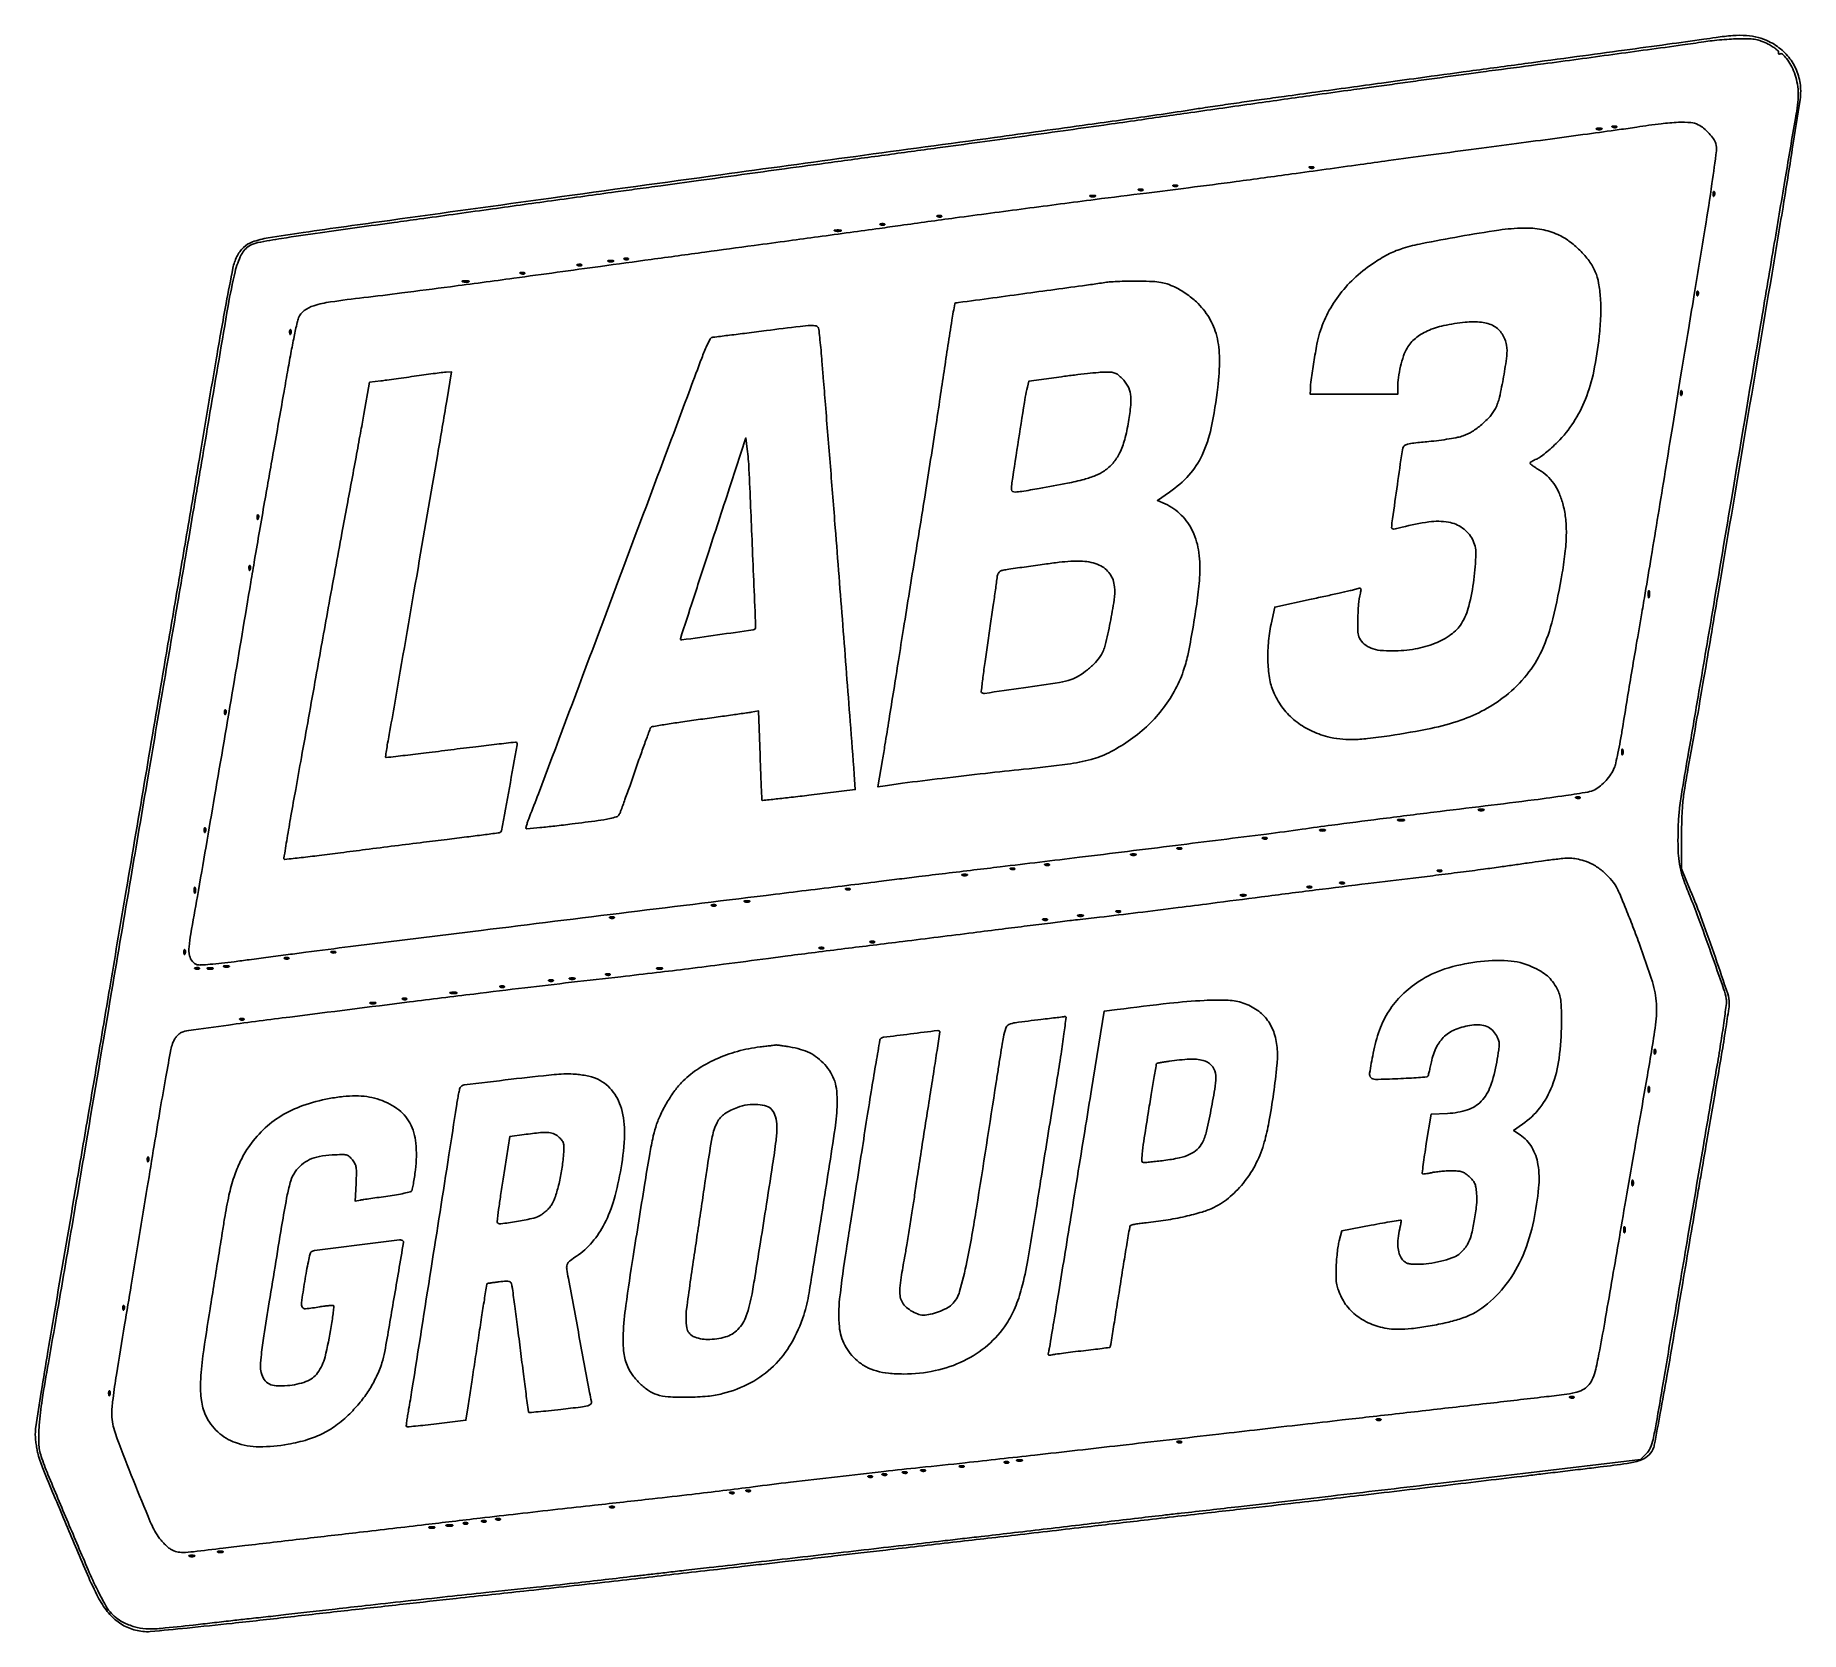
# Model space of a CAD drawing. Extents: x 71 to 939, y 129 to 915.
import ezdxf

# ---------------------------------------------------------------- set-up
doc = ezdxf.new("R2010")
doc.units = 0

msp = doc.modelspace()

# ---------------------------------------------------------------- linework, layer by layer
for points in [[(897.5, 913.502935, -0.004128), (891.471146, 912.61733, -0.000259), (873.665625, 910.161202, -0.000382), (852.446417, 907.261894, -0.000284), (829, 904.090054, 0.000133), (803.545496, 900.654389, 0.000108), (776.25625, 896.957742, 0.000109), (751.10421, 893.539528, 0.000283), (733, 891.064701, -0.000012), (717.37711, 888.920442, -0.000009), (700.6125, 886.620201, -0.00001), (685.149261, 884.499116, -0.000025), (674, 882.970554, 0.001271), (664.287573, 881.614314, 0.000981), (653.703125, 880.08769, 0.000991), (643.820927, 878.622551, 0.002375), (636.5, 877.486734, -0.004547), (620.604944, 875.091353, -0.000683), (588.651903, 870.617308, -0.000568), (542.735906, 864.305217, -0.000182), (474.5, 855.02903, 0.00037), (408.044066, 845.969336, 0.000189), (324.639989, 834.504123, 0.000163), (245.361794, 823.549119, 0.000907), (202.778405, 817.571836, 0.005576), (185.44456, 814.909132, 0.046187), (177.748144, 812.895615, 0.104348), (173.331182, 810.150126, 0.089347), (170.105694, 805.712291, 0.062931), (168.208774, 800.074774, 0.003889), (164.847081, 782.698706, 0.00366), (160.080233, 755.895702, 0.000751), (152.081685, 708.5, -0.000228), (149.059764, 690.478726, -0.000182), (145.785955, 671.053125, -0.000184), (142.741948, 653.071518, -0.000466), (140.511652, 640, 0.000368), (134.337544, 603.856897, 0.000118), (125.204384, 550.076832, 0.000122), (115.69597, 493.924429, 0.000221), (107.95182, 448, -0.000182), (102.053034, 413.002274, -0.000328), (97.194216, 384.353028, -0.000232), (91.292119, 349.787175, -0.00005), (81.038803, 289.941437, 0.001328), (77.192902, 267.144141, 0.001965), (73.952385, 247.132904, 0.000873), (71.283226, 230.035509, 0.0389), (71.011869, 226.441437, 0.021378), (71.113683, 224.187967, 0.012245), (71.418997, 221.482797, 0.012216), (71.859933, 218.773018, 0.019842), (72.381169, 216.5, 0.031503), (74.887, 209.138201, 0.001318), (85.517716, 183.546079, 0.002028), (95.989557, 158.805036, 0.01557), (101.306955, 147.379634, 0.041429), (105.864746, 139.937951, 0.065947), (111.021675, 134.556008, 0.073454), (116.956404, 131.091515, 0.067345), (123.818392, 129.359346, 0.051694), (127.534706, 129.324112, 0.00112), (145.617546, 131.066404, 0.002398), (167.740145, 133.355109, 0.00129), (195, 136.378633, -0.000355), (222.953382, 139.531967, -0.000318), (251.953125, 142.763778, -0.000319), (277.992872, 145.632119, -0.001), (295.5, 147.513854, 0.000802), (311.317343, 149.20765, 0.000422), (330.96875, 151.360695, 0.00042), (351.094031, 153.599954, 0.000646), (368.5, 155.574231, -0.000069), (385.044316, 157.470132, -0.000059), (402.50625, 159.466672, -0.000059), (418.401745, 161.280317, -0.000167), (429.5, 162.541518, 0.000241), (439.75253, 163.708149, 0.000126), (452.528125, 165.171379, 0.000125), (465.635451, 166.679271, 0.000191), (477, 167.993962, -0.00011), (489.239709, 169.411911, -0.00005), (505.290625, 171.266179, -0.000049), (522.235646, 173.22034, -0.000067), (537.5, 174.977076, 0.000135), (553.084552, 176.772795, 0.000089), (571.03125, 178.848814, 0.000089), (588.504021, 180.876298, 0.000171), (602.5, 182.507736, -0.000401), (616.225598, 184.101278, -0.000229), (632.79375, 186.003684, -0.000229), (649.456975, 187.901528, -0.000381), (663.5, 189.483591, 0.000928), (688.405517, 192.316988, 0.000325), (724.173338, 196.476981, 0.000316), (764.423843, 201.210705, 0.00032), (804.5, 205.975676, -0.000028), (812.381178, 206.917404, -0.000015), (822.113768, 208.079507, -0.000015), (832.044576, 209.264674, -0.000023), (840.589422, 210.28377, 0.006253), (853.799698, 212.026461, 0.043856), (860.116713, 213.514365, 0.094812), (863.80451, 215.567672, 0.099439), (866.400779, 218.808128, 0.073011), (867.168819, 221.039588, 0.000811), (870.098562, 236.773132, 0.002504), (873.36366, 254.977589, 0.001627), (876.963479, 276.04871, -0.000117), (880.669313, 298.142098, -0.000129), (884.262371, 319.498684, -0.00012), (887.338556, 337.727529, -0.000668), (889.00354, 347.5, 0.000007), (890.525058, 356.35963, 0.000002), (892.839386, 369.837181, 0.000002), (895.435694, 384.957624, 0.000002), (897.96165, 399.669128, 0.00155), (900.275245, 413.399211, 0.002246), (902.226235, 425.539155, 0.001138), (903.811634, 435.849117, 0.037594), (904, 438.350871, 0.080314), (903.24556, 443.017395, 0.002656), (897.199859, 460.907865, 0.0057), (890.707893, 479.110092, 0.009988), (884.864558, 494), (880.5, 504.5), (880.544132, 520.5, -0.007524), (880.708675, 529.739402, -0.016071), (881.17228, 536.862204, -0.014949), (882.116145, 544.252312, -0.00568), (883.857182, 554.5, 0.001604), (887.654502, 575.798105, 0.001328), (891.565669, 598.504711, 0.000334), (898.369593, 638.805767, 0.000011), (925.048986, 797.5, 0.00107), (930.458224, 830.106198, 0.001619), (935.013101, 858.507392, 0.000604), (938.824251, 882.966047, 0.03957), (939.141322, 887.227291, 0.07062), (938.046741, 894.679784, 0.071373), (934.922451, 901.50401, 0.070399), (929.959122, 907.250413, 0.065796), (923.488111, 911.549618, 0.050175), (918.230821, 913.497018, 0.044896), (912.489853, 914.451504, 0.037423), (905.771168, 914.45292, 0.01988)], [(923.070685, 910.25, -0.019608), (925.154712, 909.089605, -0.030414), (926.843715, 907.913969, -0.031203), (928.025693, 906.853497, -0.250481), (928.225223, 906.17567, 0.056175), (928.181671, 905.705405, 0.161131), (928.289491, 905.400018, 0.24785), (928.518343, 905.296175, 0.12404), (928.829864, 905.39485, -0.328751), (930.18926, 905.283583, -0.04814), (932.209465, 903.148162, -0.041956), (934.307095, 899.929738, -0.032668), (936.042937, 896.129118, -0.041928), (937.324991, 891.659092, -0.037635), (937.903519, 886.872171, -0.034384), (937.779807, 881.653676, -0.024789), (936.955259, 875.88649, 0.006025), (936.208819, 871.773425, 0.000063), (931.373144, 843.147906, 0.000203), (925.815439, 810.141258, 0.000132), (919.419397, 772, -0.000071), (905.527097, 689.094659, -0.000198), (895.756572, 630.97875, -0.000265), (888.685483, 589.156426, -0.00091), (884.028338, 562, 0.001579), (880.887546, 543.537455, 0.011194), (879.592776, 534.54229, 0.018978), (879.012704, 527.537209, 0.010174), (878.80166, 518.860814, 0.016292), (879.022758, 511.134865, 0.036631), (879.808055, 505.327971, 0.033963), (881.473563, 499.437383, 0.012257), (884.605474, 491.313516, -0.010395), (888.774824, 480.617477, -0.002739), (894.994382, 463.333388, -0.001438), (901.242189, 445.504692, -0.037636), (902.542237, 440.596969, -0.077191), (902.609827, 438.317069, -0.003037), (901.518167, 430.000304, -0.005135), (900.022268, 419.887733, -0.00315), (898.06196, 408, 0.00023), (891.305182, 368.464967, 0.000161), (883.723508, 323.89317, 0.000161), (876.610614, 281.913905, 0.000415), (871.510998, 251.605083, -0.00128), (868.099084, 231.539133, -0.015195), (866.521333, 223.810294, -0.041365), (865.147619, 219.586508, -0.097374), (863.307974, 216.846436), (860.444244, 213.982706), (802.472122, 207.062022, -0.000454), (757.899112, 201.782003, -0.000329), (708.227023, 195.976864, -0.000311), (662.627138, 190.706753, -0.00122), (634.5, 187.543261, 0.001259), (626.750648, 186.67107, 0.000277), (613.45, 185.13267, 0.000288), (598.075013, 183.336722, 0.000277), (582.5, 181.499549, -0.000217), (566.668014, 179.630116, -0.000204), (550.521875, 177.737364, -0.000203), (536.21636, 176.072187, -0.000711), (527, 175.016471, 0.000242), (517.266879, 173.910823, 0.000052), (500.39375, 171.984056, 0.000054), (480.851591, 169.748306, 0.000052), (461, 167.472894, -0.000055), (440.854707, 165.163955, -0.000053), (420.43125, 162.827603, -0.000052), (402.418343, 160.770847, -0.000191), (391, 159.47271, 0.000144), (382.473944, 158.504205, 0.000186), (374.640625, 157.60915, 0.000141), (368.074106, 156.854492, 0.001632), (365.5, 156.549408, -0.00152), (351.248357, 154.857067, -0.001247), (336.013076, 153.133391, -0.000966), (317.453143, 151.11675, -0.000407), (292.5, 148.474777, 0.000566), (273.770271, 146.485708, 0.000417), (253.025, 144.241365, 0.000421), (233.408679, 142.085915, 0.00094), (218.5, 140.406653, -0.000155), (206.044557, 138.983903, -0.000183), (194.25625, 137.64544, -0.00016), (184.29999, 136.521908, -0.001152), (179.5, 135.992997, 0.00091), (175.023089, 135.501883, 0.000189), (167.157135, 134.621495, 0.000198), (158.025389, 133.592274, 0.000187), (148.71578, 132.535737, -0.004692), (132.899035, 130.884895, -0.034257), (125.283953, 130.685904, -0.064532), (119.846135, 131.626327, -0.04349), (114.005623, 134.00703, -0.048498), (110.550973, 136.225752, -0.057995), (107.812823, 138.954527, -0.040913), (105.136029, 142.956963, -0.012046), (101.699644, 149.5, -0.013697), (96.9959, 159.699201, -0.001567), (87.100698, 183.000114, -0.001363), (77.252336, 206.573817, -0.017622), (73.915282, 215.5, -0.072183), (72.77397, 221.829321, -0.027579), (72.96116, 230.80343, -0.019027), (74.392747, 243.301274, -0.006314), (77.418, 261.5, 0.001566), (81.631195, 285.437507, 0.000556), (87.51324, 319.707946, 0.000375), (95.835791, 368.74492, 0.00011), (108.532871, 444, -0.000129), (117.943599, 499.764648, -0.000183), (126.339935, 549.330307, -0.000201), (134.051135, 594.640012, -0.000238), (141.384175, 637.5, 0.00029), (144.849968, 657.76948, 0.00016), (149.0604, 682.528125, 0.00016), (153.310832, 707.619188, 0.000257), (156.914392, 729, -0.000902), (165.826721, 781.466558, -0.01617), (169.261652, 798.205117, -0.055664), (172.277204, 806.571278, -0.147311), (176.567268, 811.179279, -0.086983), (180.440306, 812.615326, -0.005804), (192.157744, 814.625853, -0.004785), (211.031194, 817.454202, -0.00079), (247.5, 822.504275, 0.000189), (259.999661, 824.219873, 0.000085), (276.4375, 826.485152, 0.000084), (293.815923, 828.886012, 0.000114), (309.5, 831.059107, -0.000125), (324.858575, 833.186759, -0.000103), (341.240625, 835.448601, -0.000104), (356.278882, 837.518576, -0.000277), (367, 838.985986, 0.000108), (378.546239, 840.562345, 0.000028), (397.165625, 843.109521, 0.000028), (418.397658, 846.016544, 0.000029), (439.5, 848.908269, -0.000129), (462.299428, 852.02789, -0.000083), (488.7375, 855.633944, -0.000084), (514.606565, 859.153603, -0.000157), (535.5, 861.986048, 0.000553), (554.997092, 864.644918, 0.000419), (576.3875, 867.604345, 0.000423), (596.464579, 870.416537, 0.000986), (611.5, 872.565759, -0.000448), (639.246672, 876.562419, -0.000309), (670.671905, 881.040369, -0.000283), (699.604419, 885.128169, -0.001278), (716.5, 887.461523, 0.000578), (722.351448, 888.261288, 0.000157), (731.6125, 889.540944, 0.000159), (742.121883, 890.999843, 0.000165), (752.5, 892.447359, -0.000429), (762.914815, 893.894377, -0.000405), (773.534375, 895.351783, -0.000402), (782.94225, 896.627427, -0.001414), (789, 897.426418, 0.001264), (812.591521, 900.530846, 0.000436), (846.690152, 905.135897, 0.000247), (881.000001, 909.817181, 0.0049), (891.5, 911.360067, -0.010679), (895.567854, 911.909848, -0.006583), (900.373889, 912.391163, -0.0066), (905.139709, 912.741844, -0.011749), (909.070685, 912.886385, -0.010814), (913.98889, 912.845215, -0.039054), (917.101176, 912.507569, -0.047941), (919.785784, 911.729951, -0.022777)], [(858.5, 869.419687, -0.003393), (849.939326, 868.169293, -0.000636), (834.246875, 866.006201, -0.000681), (815.902527, 863.526775, -0.000623), (797, 861.022067, 0.000432), (777.145183, 858.398876, 0.000354), (755.934375, 855.562575, 0.000358), (736.439975, 852.927524, 0.000947), (722.5, 851.006207, -0.000544), (688.968156, 846.357058, -0.000982), (661.483499, 842.63183, -0.001179), (638.158841, 839.573055, -0.001698), (617.5, 836.984677, 0.00175), (592.217307, 833.814298, 0.000722), (558.00716, 829.352566, 0.000727), (523.39184, 824.735917, 0.001526), (496.5, 821.025951, -0.000751), (486.097803, 819.574451, -0.000291), (471.68125, 817.593414, -0.000288), (456.055805, 815.464683, -0.000356), (441.5, 813.500772, 0.00035), (424.45242, 811.200881, 0.000127), (400.303125, 807.919413, 0.000126), (373.889405, 804.31659, 0.000151), (349, 800.907618, -0.000373), (306.372114, 795.088362, -0.000922), (275.114228, 790.90371, -0.001237), (251.220842, 787.809987, -0.002546), (232.5, 785.529899, 0.006509), (216.210202, 783.414728, 0.039906), (207.951941, 781.55144, 0.08599), (203.245335, 779.141441, 0.133337), (200.460592, 775.559927, 0.045682), (199.74465, 773.281666, 0.002843), (198.286952, 766.357389, 0.004187), (196.663908, 758.071387, 0.003093), (195.001438, 748.876344, -0.000256), (193.085032, 737.922194, -0.00013), (190.66321, 724.141801, -0.000129), (188.156852, 709.92363, -0.000193), (185.958576, 697.5, 0.000702), (183.765591, 685.032268, 0.000462), (181.2747, 670.675, 0.000465), (178.876201, 656.696561, 0.000896), (176.986383, 645.5, -0.000509), (168.420951, 594.511818, -0.000419), (159.18336, 540.140022, -0.000281), (150.736663, 490.841646, -0.003673), (147.455361, 472.560463, 0.025825), (146.60753, 466.238185, 0.071976), (146.884444, 461.780105, 0.118256), (148.24119, 458.90683, 0.163513), (150.623466, 457.379656, 0.076324), (152.277105, 457.2245, 0.005241), (156.979656, 457.550816, 0.007381), (162.600674, 458.083723, 0.005474), (168.795765, 458.832186, -0.000055), (176.200351, 459.8083, -0.000027), (185.615006, 461.047821, -0.000027), (195.388658, 462.333534, -0.000039), (204, 463.46519, -0.001762), (226.002443, 466.276034, -0.000113), (290.1957, 474.232231, -0.000176), (362.695856, 483.175402, -0.000178), (435, 492.042494, 0.000065), (452.318672, 494.162441, 0.000061), (470.0375, 496.335913, 0.000061), (485.774858, 498.270215, 0.000208), (496, 499.532581, -0.000552), (505.563088, 500.706537, -0.000224), (518.584375, 502.284507, -0.000222), (532.586239, 503.968629, -0.000283), (545.5, 505.508652, 0.000932), (584.490269, 510.209744, 0.000528), (631.697367, 516.041408, 0.000361), (676.50148, 521.657078, 0.004199), (694, 524.012591, -0.003054), (708.632116, 526.016391, -0.00079), (732.236854, 529.064284, -0.000817), (758.680245, 532.392343, -0.000932), (784, 535.489059, 0.001531), (808.045033, 538.459133, 0.005249), (823.641745, 540.600748, 0.004816), (834.452497, 542.307549, 0.079011), (837.913223, 543.469449, 0.05396), (840.691654, 545.327449, 0.037013), (843.413362, 547.973123, 0.036447), (845.767805, 551.052895, 0.046071), (847.447107, 554.218252, 0.041811), (848.18951, 556.519108, 0.005642), (849.284631, 561.480156, 0.006476), (850.442339, 567.403249, 0.005415), (851.521414, 573.718252, -0.000886), (853.774699, 587.664753, -0.001051), (855.95441, 600.83167, -0.00099), (858.295412, 614.623202, -0.00065), (861.043986, 630.5, 0.001904), (862.696946, 640.192744, 0.000358), (865.638935, 657.928125, 0.000383), (869.045374, 678.653707, 0.000351), (872.521651, 700, -0.000277), (876.214715, 722.698514, -0.000213), (880.275915, 747.50625, -0.000215), (884.096805, 770.721536, -0.000509), (886.966293, 788, 0.001482), (892.196191, 819.874923, 0.004446), (895.510254, 841.688686, 0.00264), (897.722702, 857.784319, 0.106487), (897.437357, 861.305726, 0.081291), (896.30897, 863.610658, 0.032985), (894.094697, 866.329735, 0.032835), (891.41888, 868.851536, 0.052223), (888.79966, 870.589276, 0.10185), (885.093169, 871.648783, 0.02851), (879.035995, 871.760387, 0.020826), (870.532878, 871.076729, 0.007487)], [(838.75, 868.337719, 0.057986), (839.320008, 868.181385, 0.037979), (840, 868.12966, 0.037979), (840.679992, 868.181385, 0.057986), (841.25, 868.337719, 0.174857), (841.459382, 868.525001, 0.447206), (841.398438, 868.693942, 0.078554), (840.89144, 868.810911, 0.017491), (840, 868.842105, 0.017491), (839.10856, 868.810911, 0.078554), (838.601562, 868.693942, 0.447206), (838.540618, 868.525001, 0.174857)], [(846.8125, 869.316886, 0.051402), (847.359369, 869.160852, 0.05415), (847.916927, 869.123424, 0.060344), (848.402231, 869.202593, 0.126455), (848.729167, 869.395833, 0.296942), (848.77538, 869.614691, 0.208169), (848.592839, 869.799335, 0.077125), (848.112848, 869.910055, 0.028489), (847.416667, 869.921053, 0.018894), (846.670344, 869.862007, 0.168741), (846.37858, 869.720685, 0.470617), (846.395823, 869.538436, 0.054073)], [(697.8125, 849.316886, 0.051402), (698.359369, 849.160852, 0.05415), (698.916927, 849.123424, 0.060344), (699.402231, 849.202593, 0.126455), (699.729167, 849.395833, 0.296942), (699.77538, 849.614691, 0.208169), (699.592839, 849.799335, 0.077125), (699.112848, 849.910055, 0.028489), (698.416667, 849.921053, 0.018894), (697.670344, 849.862007, 0.168741), (697.37858, 849.720685, 0.470617), (697.395823, 849.538436, 0.054073)], [(589.75, 835.337719, 0.057986), (590.320008, 835.181385, 0.037979), (591, 835.12966, 0.037979), (591.679992, 835.181385, 0.057986), (592.25, 835.337719, 0.174857), (592.459382, 835.525001, 0.447206), (592.398438, 835.693942, 0.078554), (591.89144, 835.810911, 0.017491), (591, 835.842105, 0.017491), (590.10856, 835.810911, 0.078554), (589.601562, 835.693942, 0.447206), (589.540618, 835.525001, 0.174857)], [(613.8125, 838.316886, 0.051402), (614.359369, 838.160852, 0.05415), (614.916927, 838.123424, 0.060344), (615.402231, 838.202593, 0.126455), (615.729167, 838.395833, 0.296942), (615.77538, 838.614691, 0.208169), (615.592839, 838.799335, 0.077125), (615.112848, 838.910055, 0.028489), (614.416667, 838.921053, 0.018894), (613.670344, 838.862007, 0.168741), (613.37858, 838.720685, 0.470617), (613.395823, 838.538436, 0.054073)], [(630.8125, 840.316886, 0.051402), (631.359369, 840.160852, 0.05415), (631.916927, 840.123424, 0.060344), (632.402231, 840.202593, 0.126455), (632.729167, 840.395833, 0.296942), (632.77538, 840.614691, 0.208169), (632.592839, 840.799335, 0.077125), (632.112848, 840.910055, 0.028489), (631.416667, 840.921053, 0.018894), (630.670344, 840.862007, 0.168741), (630.37858, 840.720685, 0.470617), (630.395823, 840.538436, 0.054073)], [(896.078947, 836.416667, 0.018894), (896.137993, 835.670344, 0.168741), (896.279315, 835.37858, 0.470617), (896.461564, 835.395823, 0.054073), (896.683114, 835.8125, 0.051402), (896.839148, 836.359369, 0.05415), (896.876576, 836.916927, 0.060344), (896.797407, 837.402231, 0.126455), (896.604167, 837.729167, 0.296942), (896.385309, 837.77538, 0.208169), (896.200665, 837.592839, 0.077125), (896.089945, 837.112848, 0.028489)], [(514.8125, 825.316886, 0.051402), (515.359369, 825.160852, 0.05415), (515.916927, 825.123424, 0.060344), (516.402231, 825.202593, 0.126455), (516.729167, 825.395833, 0.296942), (516.77538, 825.614691, 0.208169), (516.592839, 825.799335, 0.077125), (516.112848, 825.910055, 0.028489), (515.416667, 825.921053, 0.018894), (514.670344, 825.862007, 0.168741), (514.37858, 825.720685, 0.470617), (514.395823, 825.538436, 0.054073)], [(464.269032, 818.307009, 0.037336), (465.036634, 818.167106, 0.029507), (465.880008, 818.127736, 0.030339), (466.671085, 818.185595, 0.06278), (467.269032, 818.344063, 0.31318), (467.386009, 818.52287, 0.333666), (467.257153, 818.684921, 0.052471), (466.580113, 818.787295, 0.014395), (465.5, 818.805051, 0.012823), (464.431793, 818.764444, 0.080377), (463.900903, 818.643467, 0.597527), (463.883358, 818.48334, 0.087174)], [(486.8125, 821.316886, 0.051402), (487.359369, 821.160852, 0.05415), (487.916927, 821.123424, 0.060344), (488.402231, 821.202593, 0.126455), (488.729167, 821.395833, 0.296942), (488.77538, 821.614691, 0.208169), (488.592839, 821.799335, 0.077125), (488.112848, 821.910055, 0.028489), (487.416667, 821.921053, 0.018894), (486.670344, 821.862007, 0.168741), (486.37858, 821.720685, 0.470617), (486.395823, 821.538436, 0.054073)], [(819.722373, 816.56943, -0.051297), (825.206157, 813.373153, -0.038006), (830.548415, 808.816508, -0.038334), (835.079293, 803.566338, -0.05636), (838.119254, 798.290758, -0.059073), (839.794368, 792.721096, -0.028188), (840.674478, 785.283311, -0.024559), (840.783366, 776.439398, -0.017211), (840.074326, 766.5, -0.024524), (837.393128, 749.303805, -0.042984), (833.282213, 735.509028, -0.050139), (827.443631, 724.176385, -0.053161), (819.562994, 714.473822, -0.012096), (816.61876, 711.685344, -0.01308), (813.617228, 709.116449, -0.01266), (810.937388, 707.051985, -0.059668), (809.247462, 706.102502, 0.01563), (808.00321, 705.540937, 0.023144), (806.953942, 704.965681, 0.019904), (806.161407, 704.437811, 0.240327), (806, 704.121398, 0.225882), (806.16866, 703.76711, 0.009747), (807.283926, 702.89673, 0.015), (808.695894, 701.903142, 0.009958), (810.370814, 700.845368, -0.048497), (814.438276, 697.815138, -0.054277), (817.677255, 694.16026, -0.051), (820.203035, 689.695027, -0.035609), (822.143189, 684.23952, -0.038781), (823.49114, 677.341217, -0.030651), (823.902905, 669.746584, -0.025529), (823.387378, 660.893354, -0.013937), (821.900271, 650.113264, -0.018545), (817.271314, 627.515182, -0.048188), (811.808918, 611.845891, -0.062328), (804.441899, 599.996221, -0.054308), (794.066797, 589.700364, -0.043903), (783.640392, 582.789981, -0.041416), (771.966402, 577.649754, -0.032325), (757.219663, 573.610387, -0.013664), (737, 570.026917, -0.008604), (726.194959, 568.604708, -0.024367), (718.607957, 568.111319, -0.033109), (712.476407, 568.418023, -0.034672), (706.534962, 569.532909, -0.048677), (697.924799, 572.696202, -0.057688), (690.606467, 577.331544, -0.05914), (684.683202, 583.405984, -0.055468), (680.197353, 590.824854, -0.064339), (678.122783, 597.425767, -0.033207), (677.174253, 606.044043, -0.031223), (677.356699, 615.547378, -0.031677), (678.723063, 624.907416), (680.5, 633.314833), (698.433523, 637.161086, 0.001035), (705.551489, 638.703115, 0.001322), (712.104663, 640.155158, 0.001023), (717.593346, 641.398362, 0.011153), (719.790328, 641.952552, -0.00931), (722.02408, 642.524781, -0.19972), (722.682506, 642.41711, -0.297627), (722.922483, 641.901886, -0.019317), (722.610316, 640.198883, 0.033056), (721.744637, 634.615873, 0.017237), (721.369494, 627.580417, 0.013394), (721.422727, 620.914903, 0.114805), (722.193956, 618.054742, 0.092776), (724.549126, 615.124444, 0.084449), (727.87861, 613.127458, 0.065155), (732.428485, 612.006123, 0.030617), (738.490024, 611.700983, 0.039961), (749.586016, 612.711222, 0.052359), (759.376118, 615.476622, 0.060226), (767.166355, 619.734735, 0.098533), (772.298183, 625.201229, 0.077951), (775.961709, 633.822707, 0.029111), (778.42686, 646.779023, 0.027157), (779.393428, 659.554471, 0.127527), (777.710788, 666.661704, 0.117399), (772.856527, 672.197674, 0.11251), (765.95376, 675.060217, 0.077338), (756.345889, 675.201111, 0.029562), (743.19673, 672.551897, -0.00826), (740.441729, 671.873612, -0.052749), (739.015236, 671.702359, -0.15525), (738.293572, 671.920831, -0.247047), (738, 672.478728, -0.034634), (738.151778, 674.667256, -0.000292), (740.510755, 691.520906, -0.000521), (742.809285, 707.750455, -0.018042), (743.491567, 711.54701, -0.185168), (744.250658, 712.705424, -0.095045), (745.848128, 713.447758, -0.034402), (748.980426, 714.00709, -0.003814), (756.218105, 714.735478, 0.008647), (761.264517, 715.292658, 0.008737), (766.271211, 716.022394, 0.008579), (770.605904, 716.808324, 0.034747), (773.19453, 717.51357, 0.057803), (777.606804, 719.649992, 0.035192), (782.269682, 723.098287, 0.035328), (786.361683, 727.128108, 0.062753), (789.01787, 731.035029, 0.061876), (791.010003, 736.524012, 0.012716), (793.052032, 746.643152, 0.012051), (794.587245, 756.829016, 0.073347), (794.475986, 762.142137, 0.101878), (792.315118, 767.706339, 0.123058), (788.234945, 771.525986, 0.101337), (782.162937, 773.44135, 0.052614), (774.181173, 773.428953, 0.02586), (763.588077, 771.736906, 0.05211), (755.552859, 769.125495, 0.067144), (749.662251, 765.494115, 0.089919), (745.603724, 760.723422, 0.049451), (743.867665, 756.905176, 0.023754), (742.376999, 751.729277, 0.023516), (741.341089, 746.220913, 0.034731), (741, 741.316341), (741, 738), (719.5, 738), (698, 738), (698.01832, 740.25, -0.03268), (698.371869, 745.052895, -0.005956), (699.712051, 753.876842, -0.006359), (701.277035, 762.709663, -0.025979), (702.571799, 768, -0.047391), (706.674771, 778.076581, -0.044999), (712.661255, 787.389089, -0.043514), (720.428214, 795.755864, -0.038685), (729.822492, 803.020579, -0.028552), (736.978252, 807.154214, -0.043294), (743.647951, 809.819813, -0.025031), (752.923238, 812.125296, -0.003938), (771.416039, 815.599366, -0.008124), (790.75904, 818.752161, -0.031322), (802.88515, 819.757314, -0.049941), (811.780929, 819.046629, -0.061501)], [(337.8125, 801.316886, 0.051402), (338.359369, 801.160852, 0.05415), (338.916927, 801.123424, 0.060344), (339.402231, 801.202593, 0.126455), (339.729167, 801.395833, 0.296942), (339.77538, 801.614691, 0.208169), (339.592839, 801.799335, 0.077125), (339.112848, 801.910055, 0.028489), (338.416667, 801.921053, 0.018894), (337.670344, 801.862007, 0.168741), (337.37858, 801.720685, 0.470617), (337.395823, 801.538436, 0.054073)], [(352.75, 803.337719, 0.057986), (353.320008, 803.181385, 0.037979), (354, 803.12966, 0.037979), (354.679992, 803.181385, 0.057986), (355.25, 803.337719, 0.174857), (355.459382, 803.525001, 0.447206), (355.398438, 803.693942, 0.078554), (354.89144, 803.810911, 0.017491), (354, 803.842105, 0.017491), (353.10856, 803.810911, 0.078554), (352.601562, 803.693942, 0.447206), (352.540618, 803.525001, 0.174857)], [(360.8125, 804.316886, 0.051402), (361.359369, 804.160852, 0.05415), (361.916927, 804.123424, 0.060344), (362.402231, 804.202593, 0.126455), (362.729167, 804.395833, 0.296942), (362.77538, 804.614691, 0.208169), (362.592839, 804.799335, 0.077125), (362.112848, 804.910055, 0.028489), (361.416667, 804.921053, 0.018894), (360.670344, 804.862007, 0.168741), (360.37858, 804.720685, 0.470617), (360.395823, 804.538436, 0.054073)], [(281.269032, 793.307009, 0.037336), (282.036634, 793.167106, 0.029507), (282.880008, 793.127736, 0.030339), (283.671085, 793.185595, 0.06278), (284.269032, 793.344063, 0.31318), (284.386009, 793.52287, 0.333666), (284.257153, 793.684921, 0.052471), (283.580113, 793.787295, 0.014395), (282.5, 793.805051, 0.012823), (281.431793, 793.764444, 0.080377), (280.900903, 793.643467, 0.597527), (280.883358, 793.48334, 0.087174)], [(309.8125, 797.316886, 0.051402), (310.359369, 797.160852, 0.05415), (310.916927, 797.123424, 0.060344), (311.402231, 797.202593, 0.126455), (311.729167, 797.395833, 0.296942), (311.77538, 797.614691, 0.208169), (311.592839, 797.799335, 0.077125), (311.112848, 797.910055, 0.028489), (310.416667, 797.921053, 0.018894), (309.670344, 797.862007, 0.168741), (309.37858, 797.720685, 0.470617), (309.395823, 797.538436, 0.054073)], [(631.218065, 790.796374, -0.026536), (633.770336, 789.44167, -0.014827), (636.730425, 787.541498, -0.014759), (639.61728, 785.437315, -0.023168), (641.953922, 783.446331, -0.070324), (648.202425, 775.693332, -0.073121), (651.9562, 766.611867, -0.06085), (653.350667, 755.462492, -0.03139), (652.508019, 741.407939, -0.020275), (649.22435, 721.464751, -0.056958), (644.814476, 708.046294, -0.075285), (638.337324, 698.194526, -0.060663), (628.780921, 689.851226), (622.781694, 685.777229), (626.640847, 684.043236, -0.091718), (634.55454, 678.568418, -0.086772), (640.169192, 670.527362, -0.076214), (643.209532, 660.123092, -0.051478), (643.572433, 647.743367, -0.016253), (642.377232, 636.516861, -0.008548), (640.201698, 622.653934, -0.007911), (637.697791, 609.533915, -0.032582), (635.545589, 601.743543, -0.042577), (631.128202, 591.846088, -0.040543), (625.035606, 582.666027, -0.039718), (617.408024, 574.41848, -0.037377), (608.423815, 567.296051, -0.030997), (598.846796, 561.637977, -0.052533), (590.161315, 558.30231, -0.033533), (578.585501, 556.019928, -0.006207), (557, 553.521854, 0.002352), (538.23021, 551.496133, 0.001626), (517.005465, 549.034487, 0.001225), (497.462136, 546.654878, 0.011084), (488.950379, 545.405167), (485.400759, 544.803349), (487.625714, 558.151675, 0.001241), (488.833062, 565.507486, 0.000281), (490.845651, 578.007054, 0.000291), (493.151009, 592.429883, 0.000282), (495.462798, 607, -0.000404), (497.97, 622.77691, -0.000268), (500.872494, 640.884375, -0.000269), (503.710806, 658.470595, -0.000524), (505.997922, 672.5, 0.001286), (508.246936, 686.429307, 0.000685), (510.961686, 703.675, 0.000682), (513.686865, 721.300532, 0.001062), (515.982699, 736.5, -0.000501), (519.799626, 761.963066, -0.003485), (521.766502, 774.406759, -0.001481), (523.137515, 782.555055, -0.365351), (523.665163, 783, 0.033795), (525.005675, 783.090709, 0.000026), (558.667506, 787.669087, 0.000147), (589.942248, 791.933867, 0.005547), (597, 792.978301, -0.022706), (599.875581, 793.303486, -0.006872), (604.2625, 793.538221, -0.006869), (609.193769, 793.666338, -0.007426), (614, 793.653766, -0.006986), (620.594686, 793.446358, -0.029769), (624.512995, 793.03368, -0.042152), (627.655514, 792.235587, -0.025493)], [(888.078947, 787.416667, 0.018894), (888.137993, 786.670344, 0.168741), (888.279315, 786.37858, 0.470617), (888.461564, 786.395823, 0.054073), (888.683114, 786.8125, 0.051402), (888.839148, 787.359369, 0.05415), (888.876576, 787.916927, 0.060344), (888.797407, 788.402231, 0.126455), (888.604167, 788.729167, 0.296942), (888.385309, 788.77538, 0.208169), (888.200665, 788.592839, 0.077125), (888.089945, 788.112848, 0.028489)], [(196.078947, 768.416667, 0.018894), (196.137993, 767.670344, 0.168741), (196.279315, 767.37858, 0.470617), (196.461564, 767.395823, 0.054073), (196.683114, 767.8125, 0.051402), (196.839148, 768.359369, 0.05415), (196.876576, 768.916927, 0.060344), (196.797407, 769.402231, 0.126455), (196.604167, 769.729167, 0.296942), (196.385309, 769.77538, 0.208169), (196.200665, 769.592839, 0.077125), (196.089945, 769.112848, 0.028489)], [(457.86491, 753.962888, 0.000114), (458.495805, 746.063207, 0.000027), (459.552411, 732.879723, 0.000028), (460.768573, 717.726181, 0.000027), (461.992248, 702.5, -0.000613), (464.387364, 672.254214, -0.000166), (468.101571, 624.403693, -0.000154), (471.755823, 576.931657, -0.00082), (473.701713, 550.992693), (474.252517, 543.485386), (451.455103, 540.747181, -0.001151), (442.695972, 539.715575, -0.001893), (435.279867, 538.887888, -0.000184), (428.650213, 538.175834, -0.226778), (428.403858, 538.262809, -0.187243), (428.295081, 538.509567, -0.000175), (428.011358, 544.859939, -0.001721), (427.720714, 551.969728, -0.001051), (427.424134, 560.364678), (426.698242, 582.212716), (423.099121, 581.606744, -0.006223), (420.711993, 581.235321, -0.000428), (413.947867, 580.274833, -0.00061), (405.880334, 579.14635, -0.000458), (397, 577.923521, 0.002361), (388.325277, 576.695348, 0.003741), (380.906598, 575.552479, 0.000941), (374.44617, 574.495205, 0.153362), (373.809694, 574.173135, 0.111168), (373.413678, 573.564132, 0.000796), (371.287695, 567.803446, 0.002993), (368.898124, 561.174302, 0.001906), (366.193534, 553.434342, -0.001576), (363.462152, 545.601073, -0.002257), (360.987247, 538.674569, -0.001216), (358.852838, 532.829435, -0.034726), (358.19567, 531.365613, -0.184414), (356.796257, 530.151368, -0.036999), (353.563037, 529.23571, -0.017416), (347.724997, 528.250493, -0.00217), (334.967984, 526.608451, -0.002072), (326.441899, 525.584458, -0.003366), (319.190463, 524.793448, -0.000578), (312.791627, 524.146469, -0.224935), (312.3695, 524.297167, -0.26387), (312.268271, 524.663762, -0.00861), (312.680544, 526.190279, -0.014442), (313.268327, 528.025964, -0.009292), (314.050188, 530.119987, 0.00418), (318.383615, 541.373591, 0.000054), (345.122337, 612.604886, 0.00018), (371.486011, 682.936988, 0.000327), (392.996712, 740.5, -0.001232), (398.739252, 755.782676, -0.012793), (401.277253, 762.001522, -0.026271), (402.924138, 765.279302, -0.25721), (404.198973, 766.059443, 0.019145), (405.191755, 766.142976, 0.00018), (412.461573, 767.038651, 0.000606), (420.824034, 768.08228, 0.000392), (430.5, 769.309443, -0.001066), (447.09817, 771.391772, -0.019416), (452.412932, 771.838421, -0.075139), (454.960721, 771.569963, -0.262388), (456.106582, 770.462888, -0.043274), (456.393697, 769.067382, -0.002563), (456.873306, 764.775704, -0.003848), (457.379542, 759.651256, -0.002827)], [(273.31861, 734.75, -0.001317), (268.918944, 708.731631, -0.000142), (258.559719, 648.538907, -0.000087), (247.779491, 586.071202, -0.002707), (245.01675, 570.579263, 0.002892), (244.267934, 566.371339, 0.004668), (243.684709, 562.779953, 0.001061), (243.211627, 559.639809, 0.237523), (243.302746, 559.363921, 0.229051), (243.589614, 559.264035, 0.000128), (252.853656, 560.339053, 0.001585), (263.186712, 561.574028, 0.000962), (275.402778, 563.097222, -0.001173), (287.623289, 564.615739, -0.001928), (297.970871, 565.836421, -0.00019), (307.21903, 566.88772, -0.228404), (307.56739, 566.765943, -0.245837), (307.962856, 565.502232, -0.0005), (304.124191, 544.386274, -0.000461), (300.235655, 523.226975, -0.282801), (299.447808, 522.353456, -0.03937), (298.696487, 522.195665, -0.000219), (291.434669, 521.261978, -0.000945), (283.151336, 520.216544, -0.0006), (273.5, 519.028752, 0.000692), (261.959052, 517.606255, 0.000378), (247.810292, 515.831573, 0.000377), (233.438841, 514.006907, 0.000601), (221.152058, 512.422507, -0.001669), (210.635295, 511.089186, -0.002726), (201.708762, 510.0371, -0.000378), (193.786828, 509.153232, -0.227759), (193.365607, 509.30106, -0.24164), (193.229798, 509.723274, -0.000254), (194.853005, 519.56307, -0.002276), (196.730791, 530.598135, -0.001386), (199.044868, 543.619784, 0.000172), (201.881011, 559.357288, 0.000091), (205.384578, 578.857062, 0.000091), (208.959389, 598.795056, 0.000141), (212.035947, 616, -0.00056), (215.065197, 632.858817, -0.000401), (218.489734, 651.709375, -0.000405), (221.781354, 669.663812, -0.000869), (224.354408, 683.5, 0.000474), (226.643275, 695.754138, 0.000412), (229.0179, 708.593427, 0.000415), (231.147132, 720.213337, 0.001225), (232.583741, 728.201028), (235.367921, 743.902056), (240.933961, 744.585249, 0.002926), (243.860426, 744.96185, 0.000839), (248.389976, 745.579455, 0.000844), (253.49751, 746.293386, 0.000897), (258.5, 747.010402, -0.001894), (263.284968, 747.686508, -0.002358), (267.737233, 748.277033, -0.001914), (271.478599, 748.74077, -0.017954), (273.094835, 748.876181), (275.689671, 749)], [(575.563134, 746.63589), (559.626269, 744.5), (558.851166, 741.5, 0.023891), (557.827522, 736.57837, 0.000713), (554.563513, 715.807057, 0.000475), (551.25744, 694.436966, 0.038153), (551, 691.068111, 0.283533), (551.553689, 690.170196, 0.127624), (552.962152, 689.867352, 0.030562), (556.070976, 690.189288, 0.00221), (564.590048, 691.640357, 0.004253), (578.570332, 694.208035, 0.018438), (586.787276, 696.106155, 0.031115), (592.350651, 697.987544, 0.050251), (596.7606, 700.332565, 0.070444), (600.975241, 704.102817, 0.061007), (604.221277, 709.073834, 0.048567), (606.707107, 715.686907, 0.023706), (608.63255, 724.5, 0.018278), (609.701659, 732.605642, 0.060187), (609.563622, 737.988106, 0.08696), (608.222464, 742.043994, 0.073272), (605.521131, 745.678869, 0.026094), (603.472357, 747.524277, 0.081882), (601.868, 748.437865, 0.074707), (599.974656, 748.831751, 0.019328), (596.85, 748.88589, 0.017578), (593.826737, 748.71496, 0.003419), (588.390108, 748.177882, 0.00363), (582.056895, 747.461942, 0.00335)], [(880.078947, 738.416667, 0.018894), (880.137993, 737.670344, 0.168741), (880.279315, 737.37858, 0.470617), (880.461564, 737.395823, 0.054073), (880.683114, 737.8125, 0.051402), (880.839148, 738.359369, 0.05415), (880.876576, 738.916927, 0.060344), (880.797407, 739.402231, 0.126455), (880.604167, 739.729167, 0.296942), (880.385309, 739.77538, 0.208169), (880.200665, 739.592839, 0.077125), (880.089945, 739.112848, 0.028489)], [(413.07767, 694, 0.000302), (402.180814, 660.718192, 0.000814), (394.489893, 637.049686, 0.000041), (388.232473, 617.680135, 0.281552), (388.310571, 617.356095, 0.235323), (388.953334, 617.140832, 0.000182), (406.524526, 619.606904, 0.000241), (423.981314, 622.071987, 0.162568), (424.82813, 622.494796, 0.209688), (425.239791, 623.549851, 0.000085), (423.553774, 664.109964, 0.000717), (421.952478, 701.197285, 0.019363), (421.133971, 711), (420.459479, 716.5)], [(180.078947, 677.416667, 0.018894), (180.137993, 676.670344, 0.168741), (180.279315, 676.37858, 0.470617), (180.461564, 676.395823, 0.054073), (180.683114, 676.8125, 0.051402), (180.839148, 677.359369, 0.05415), (180.876576, 677.916927, 0.060344), (180.797407, 678.402231, 0.126455), (180.604167, 678.729167, 0.296942), (180.385309, 678.77538, 0.208169), (180.200665, 678.592839, 0.077125), (180.089945, 678.112848, 0.028489)], [(176.078947, 652.416667, 0.018894), (176.137993, 651.670344, 0.168741), (176.279315, 651.37858, 0.470617), (176.461564, 651.395823, 0.054073), (176.683114, 651.8125, 0.051402), (176.839148, 652.359369, 0.05415), (176.876576, 652.916927, 0.060344), (176.797407, 653.402231, 0.126455), (176.604167, 653.729167, 0.296942), (176.385309, 653.77538, 0.208169), (176.200665, 653.592839, 0.077125), (176.089945, 653.112848, 0.028489)], [(574.5, 655.325481, 0.002629), (567.326281, 654.390776, 0.001364), (558.378635, 653.152182, 0.000802), (549.71091, 651.91404, 0.013746), (546.881744, 651.42554, 0.072833), (545.426796, 650.904512, 0.150589), (544.583669, 650.056615, 0.081014), (544.068552, 648.512402, 0.011599), (543.611485, 645.199481, -0.006239), (543.169868, 641.723737, -0.000774), (542.102905, 634.17463, -0.000914), (540.805406, 625.212824, -0.000756), (539.391474, 615.6716, 0.002329), (538.061537, 606.498237, 0.003777), (537.02644, 598.687922, 0.000713), (536.178397, 591.815683, 0.230653), (536.350687, 591.315979, 0.235423), (537.759461, 590.844473, 0.000733), (556.981194, 593.571235, 0.002643), (574.724642, 596.210617, 0.046591), (580.349949, 597.623469, 0.053977), (584.239604, 599.488181, 0.031293), (588.470331, 602.492276, 0.031271), (592.300614, 606.007534, 0.05309), (594.963887, 609.441568, 0.077884), (597.123829, 614.577217, 0.011429), (599.593159, 625.629761, 0.012498), (601.535822, 636.815618, 0.059402), (601.719263, 643.296752, 0.12996), (599.390598, 649.6992, 0.137703), (594.24206, 653.946741, 0.095658), (585.981802, 655.840592, 0.039758)], [(864.194949, 639.5, 0.012823), (864.235556, 638.431793, 0.080377), (864.356533, 637.900903, 0.597527), (864.51666, 637.883358, 0.087174), (864.692991, 638.269032, 0.037336), (864.832894, 639.036634, 0.029507), (864.872264, 639.880008, 0.030339), (864.814405, 640.671085, 0.06278), (864.655937, 641.269032, 0.31318), (864.47713, 641.386009, 0.333666), (864.315079, 641.257153, 0.052471), (864.212705, 640.580113, 0.014395)], [(164.078947, 581.416667, 0.018894), (164.137993, 580.670344, 0.168741), (164.279315, 580.37858, 0.470617), (164.461564, 580.395823, 0.054073), (164.683114, 580.8125, 0.051402), (164.839148, 581.359369, 0.05415), (164.876576, 581.916927, 0.060344), (164.797407, 582.402231, 0.126455), (164.604167, 582.729167, 0.296942), (164.385309, 582.77538, 0.208169), (164.200665, 582.592839, 0.077125), (164.089945, 582.112848, 0.028489)], [(851.157895, 562, 0.017491), (851.189089, 561.10856, 0.078554), (851.306058, 560.601562, 0.447206), (851.474999, 560.540618, 0.174857), (851.662281, 560.75, 0.057986), (851.818615, 561.320008, 0.037979), (851.87034, 562, 0.037979), (851.818615, 562.679992, 0.057986), (851.662281, 563.25, 0.174857), (851.474999, 563.459382, 0.447206), (851.306058, 563.398438, 0.078554), (851.189089, 562.89144, 0.017491)], [(828.8125, 539.316886, 0.051402), (829.359369, 539.160852, 0.05415), (829.916927, 539.123424, 0.060344), (830.402231, 539.202593, 0.126455), (830.729167, 539.395833, 0.296942), (830.77538, 539.614691, 0.208169), (830.592839, 539.799335, 0.077125), (830.112848, 539.910055, 0.028489), (829.416667, 539.921053, 0.018894), (828.670344, 539.862007, 0.168741), (828.37858, 539.720685, 0.470617), (828.395823, 539.538436, 0.054073)], [(780.75, 533.337719, 0.057986), (781.320008, 533.181385, 0.037979), (782, 533.12966, 0.037979), (782.679992, 533.181385, 0.057986), (783.25, 533.337719, 0.174857), (783.459382, 533.525001, 0.447206), (783.398438, 533.693942, 0.078554), (782.89144, 533.810911, 0.017491), (782, 533.842105, 0.017491), (781.10856, 533.810911, 0.078554), (780.601562, 533.693942, 0.447206), (780.540618, 533.525001, 0.174857)], [(154.078947, 523.416667, 0.018894), (154.137993, 522.670344, 0.168741), (154.279315, 522.37858, 0.470617), (154.461564, 522.395823, 0.054073), (154.683114, 522.8125, 0.051402), (154.839148, 523.359369, 0.05415), (154.876576, 523.916927, 0.060344), (154.797407, 524.402231, 0.126455), (154.604167, 524.729167, 0.296942), (154.385309, 524.77538, 0.208169), (154.200665, 524.592839, 0.077125), (154.089945, 524.112848, 0.028489)], [(702.75, 523.337719, 0.057986), (703.320008, 523.181385, 0.037979), (704, 523.12966, 0.037979), (704.679992, 523.181385, 0.057986), (705.25, 523.337719, 0.174857), (705.459382, 523.525001, 0.447206), (705.398438, 523.693942, 0.078554), (704.89144, 523.810911, 0.017491), (704, 523.842105, 0.017491), (703.10856, 523.810911, 0.078554), (702.601562, 523.693942, 0.447206), (702.540618, 523.525001, 0.174857)], [(741.269032, 528.307009, 0.037336), (742.036634, 528.167106, 0.029507), (742.880008, 528.127736, 0.030339), (743.671085, 528.185595, 0.06278), (744.269032, 528.344063, 0.31318), (744.386009, 528.52287, 0.333666), (744.257153, 528.684921, 0.052471), (743.580113, 528.787295, 0.014395), (742.5, 528.805051, 0.012823), (741.431793, 528.764444, 0.080377), (740.900903, 528.643467, 0.597527), (740.883358, 528.48334, 0.087174)], [(632.8125, 514.316886, 0.051402), (633.359369, 514.160852, 0.05415), (633.916927, 514.123424, 0.060344), (634.402231, 514.202593, 0.126455), (634.729167, 514.395833, 0.296942), (634.77538, 514.614691, 0.208169), (634.592839, 514.799335, 0.077125), (634.112848, 514.910055, 0.028489), (633.416667, 514.921053, 0.018894), (632.670344, 514.862007, 0.168741), (632.37858, 514.720685, 0.470617), (632.395823, 514.538436, 0.054073)], [(674.8125, 519.316886, 0.051402), (675.359369, 519.160852, 0.05415), (675.916927, 519.123424, 0.060344), (676.402231, 519.202593, 0.126455), (676.729167, 519.395833, 0.296942), (676.77538, 519.614691, 0.208169), (676.592839, 519.799335, 0.077125), (676.112848, 519.910055, 0.028489), (675.416667, 519.921053, 0.018894), (674.670344, 519.862007, 0.168741), (674.37858, 519.720685, 0.470617), (674.395823, 519.538436, 0.054073)], [(815.5, 508.836978, 0.00189), (811.721349, 508.332631, 0.000474), (805.5625, 507.480942, 0.000484), (798.521875, 506.493566, 0.000487), (791.5, 505.494905, -0.002591), (783.17195, 504.346196, -0.001062), (771.85625, 502.869537, -0.00105), (759.699142, 501.335273, -0.001345), (748.5, 499.976385, 0.001052), (726.502882, 497.32036, 0.000655), (700.721763, 494.118067, 0.000641), (673.986104, 490.726777, 0.000785), (649, 487.484967, -0.001439), (632.994889, 485.429683, -0.000765), (613.164847, 482.972015, -0.000688), (594.345835, 480.695149, -0.003218), (583.5, 479.468823, 0.003785), (579.671939, 479.031588, 0.000346), (570.15625, 477.865003, 0.000447), (558.810198, 476.455749, 0.00035), (546.5, 474.906796, -0.000293), (532.284994, 473.116513, -0.000166), (515.059375, 470.963118, -0.000165), (497.691229, 468.803593, -0.000272), (483, 466.989972, 0.000494), (469.164467, 465.275768, 0.000411), (454.465625, 463.427577, 0.000415), (441.015734, 461.713832, 0.001131), (431.5, 460.471447, -0.000702), (409.47142, 457.576146, -0.001457), (392.269348, 455.390736, -0.001646), (376.463891, 453.482358, -0.001224), (359, 451.475384, 0.000815), (334.668122, 448.699308, 0.000982), (311.813952, 446.008598, 0.000861), (286.669351, 442.954233, 0.000435), (255, 439.023957, 0.00032), (196.228316, 431.640027, 0.001975), (166.020804, 427.703902, 0.001391), (146.428078, 425.016649, 0.072693), (142.775916, 423.949758, 0.067903), (141.516852, 423.151688, 0.049518), (140.360573, 421.962334, 0.044442), (139.347855, 420.4284, 0.034223), (138.518131, 418.601293, 0.043603), (137.677519, 415.572241, 0.001215), (135.227228, 402.192255, 0.002483), (132.459789, 386.423108, 0.001702), (129.468765, 368.5, -0.000198), (126.081255, 347.817935, -0.000123), (122.097804, 323.594933, -0.000124), (118.160432, 299.725854, -0.000225), (114.930041, 280.227431, 0.001136), (110.899882, 255.623975, 0.008714), (109.236487, 244.043687, 0.018203), (108.617667, 237.095992, 0.058875), (108.918928, 232.480736, 0.045373), (111.256651, 224.146873, 0.003983), (119.235674, 203.704435, 0.003785), (127.561959, 183.313407, 0.049503), (131.433816, 176.126623, 0.02653), (132.855509, 174.241397, 0.020434), (134.593164, 172.338517, 0.020836), (136.368563, 170.690439, 0.045474), (137.883337, 169.618891, 0.073703), (140.586523, 168.546566, 0.06459), (143.612018, 168.23839, 0.021614), (148.737656, 168.601438, 0.00144), (163.383337, 170.320068, -0.00058), (174.040232, 171.589216, -0.000257), (188.10948, 173.240879, -0.000254), (203.013852, 174.975139, -0.000343), (216.5, 176.528052, 0.000388), (230.438738, 178.134364, 0.000243), (246.765625, 180.036768, 0.000243), (262.855102, 181.927356, 0.000443), (276, 183.490225, -0.001004), (289.830939, 185.118906, -0.00043), (308.31875, 187.242215, -0.000425), (328.025754, 189.471395, -0.000561), (346, 191.46868, 0.000355), (374.510008, 194.624823, 0.001088), (393.827668, 196.819792, 0.001519), (409.140061, 198.640566, 0.001658), (424, 200.503356, -0.002122), (442.408094, 202.793587, -0.001097), (465.440546, 205.508715, -0.001095), (488.285208, 208.100223, -0.002319), (506, 209.987395, 0.001924), (528.298915, 212.345132, 0.000567), (562.466639, 216.130034, 0.000513), (604.492452, 220.877302, 0.000334), (653, 226.439982, -0.000111), (673.128607, 228.757355, -0.000095), (694.33125, 231.189509, -0.000096), (713.601241, 233.392507, -0.000274), (727, 234.914241, 0.000229), (756.636296, 238.277393, 0.000223), (786.537546, 241.697978, 0.000153), (812.947993, 244.739368, 0.001989), (822.784122, 245.914815, 0.02468), (828.160871, 246.850322, 0.063864), (831.852471, 248.194397, 0.083571), (834.482431, 250.166791, 0.070946), (836.498938, 252.997947, 0.061635), (838.084068, 257.285299, 0.010154), (839.933641, 265.932646, 0.004692), (842.784491, 281.508718, 0.000424), (849.509404, 320.5, -0.000193), (853.16752, 341.768624, -0.000162), (857.064694, 364.33125, -0.000163), (860.640409, 384.952878, -0.000448), (863.18116, 399.5, 0.005687), (867.56147, 426.228946, 0.050564), (868.157104, 438.127284, 0.064038), (866.214498, 448.868286, 0.0119), (859.689116, 467.880377, 0.003203), (856.19228, 477.147204, 0.004073), (852.84095, 485.651683, 0.003205), (849.929714, 492.735307, 0.033448), (848.525663, 495.546421, 0.048306), (845.47065, 499.766266, 0.040913), (841.500107, 503.584536, 0.041715), (837.061343, 506.62575, 0.057221), (832.612179, 508.52253, 0.022038), (828.862616, 509.458429, 0.045572), (825.863649, 509.787997, 0.031083), (822.203258, 509.62767, 0.005748)], [(550.8125, 504.316886, 0.051402), (551.359369, 504.160852, 0.05415), (551.916927, 504.123424, 0.060344), (552.402231, 504.202593, 0.126455), (552.729167, 504.395833, 0.296942), (552.77538, 504.614691, 0.208169), (552.592839, 504.799335, 0.077125), (552.112848, 504.910055, 0.028489), (551.416667, 504.921053, 0.018894), (550.670344, 504.862007, 0.168741), (550.37858, 504.720685, 0.470617), (550.395823, 504.538436, 0.054073)], [(567.8125, 506.316886, 0.051402), (568.359369, 506.160852, 0.05415), (568.916927, 506.123424, 0.060344), (569.402231, 506.202593, 0.126455), (569.729167, 506.395833, 0.296942), (569.77538, 506.614691, 0.208169), (569.592839, 506.799335, 0.077125), (569.112848, 506.910055, 0.028489), (568.416667, 506.921053, 0.018894), (567.670344, 506.862007, 0.168741), (567.37858, 506.720685, 0.470617), (567.395823, 506.538436, 0.054073)], [(609.75, 511.337719, 0.057986), (610.320008, 511.181385, 0.037979), (611, 511.12966, 0.037979), (611.679992, 511.181385, 0.057986), (612.25, 511.337719, 0.174857), (612.459382, 511.525001, 0.447206), (612.398438, 511.693942, 0.078554), (611.89144, 511.810911, 0.017491), (611, 511.842105, 0.017491), (610.10856, 511.810911, 0.078554), (609.601562, 511.693942, 0.447206), (609.540618, 511.525001, 0.174857)], [(760.8125, 503.316886, 0.051402), (761.359369, 503.160852, 0.05415), (761.916927, 503.123424, 0.060344), (762.402231, 503.202593, 0.126455), (762.729167, 503.395833, 0.296942), (762.77538, 503.614691, 0.208169), (762.592839, 503.799335, 0.077125), (762.112848, 503.910055, 0.028489), (761.416667, 503.921053, 0.018894), (760.670344, 503.862007, 0.168741), (760.37858, 503.720685, 0.470617), (760.395823, 503.538436, 0.054073)], [(149.157895, 494, 0.017491), (149.189089, 493.10856, 0.078554), (149.306058, 492.601562, 0.447206), (149.474999, 492.540618, 0.174857), (149.662281, 492.75, 0.057986), (149.818615, 493.320008, 0.037979), (149.87034, 494, 0.037979), (149.818615, 494.679992, 0.057986), (149.662281, 495.25, 0.174857), (149.474999, 495.459382, 0.447206), (149.306058, 495.398438, 0.078554), (149.189089, 494.89144, 0.017491)], [(469.8125, 494.316886, 0.051402), (470.359369, 494.160852, 0.05415), (470.916927, 494.123424, 0.060344), (471.402231, 494.202593, 0.126455), (471.729167, 494.395833, 0.296942), (471.77538, 494.614691, 0.208169), (471.592839, 494.799335, 0.077125), (471.112848, 494.910055, 0.028489), (470.416667, 494.921053, 0.018894), (469.670344, 494.862007, 0.168741), (469.37858, 494.720685, 0.470617), (469.395823, 494.538436, 0.054073)], [(526.75, 501.337719, 0.057986), (527.320008, 501.181385, 0.037979), (528, 501.12966, 0.037979), (528.679992, 501.181385, 0.057986), (529.25, 501.337719, 0.174857), (529.459382, 501.525001, 0.447206), (529.398438, 501.693942, 0.078554), (528.89144, 501.810911, 0.017491), (528, 501.842105, 0.017491), (527.10856, 501.810911, 0.078554), (526.601562, 501.693942, 0.447206), (526.540618, 501.525001, 0.174857)], [(696.8125, 495.316886, 0.051402), (697.359369, 495.160852, 0.05415), (697.916927, 495.123424, 0.060344), (698.402231, 495.202593, 0.126455), (698.729167, 495.395833, 0.296942), (698.77538, 495.614691, 0.208169), (698.592839, 495.799335, 0.077125), (698.112848, 495.910055, 0.028489), (697.416667, 495.921053, 0.018894), (696.670344, 495.862007, 0.168741), (696.37858, 495.720685, 0.470617), (696.395823, 495.538436, 0.054073)], [(712.8125, 497.316886, 0.051402), (713.359369, 497.160852, 0.05415), (713.916927, 497.123424, 0.060344), (714.402231, 497.202593, 0.126455), (714.729167, 497.395833, 0.296942), (714.77538, 497.614691, 0.208169), (714.592839, 497.799335, 0.077125), (714.112848, 497.910055, 0.028489), (713.416667, 497.921053, 0.018894), (712.670344, 497.862007, 0.168741), (712.37858, 497.720685, 0.470617), (712.395823, 497.538436, 0.054073)], [(403.8125, 486.316886, 0.051402), (404.359369, 486.160852, 0.05415), (404.916927, 486.123424, 0.060344), (405.402231, 486.202593, 0.126455), (405.729167, 486.395833, 0.296942), (405.77538, 486.614691, 0.208169), (405.592839, 486.799335, 0.077125), (405.112848, 486.910055, 0.028489), (404.416667, 486.921053, 0.018894), (403.670344, 486.862007, 0.168741), (403.37858, 486.720685, 0.470617), (403.395823, 486.538436, 0.054073)], [(419.75, 488.337719, 0.057986), (420.320008, 488.181385, 0.037979), (421, 488.12966, 0.037979), (421.679992, 488.181385, 0.057986), (422.25, 488.337719, 0.174857), (422.459382, 488.525001, 0.447206), (422.398438, 488.693942, 0.078554), (421.89144, 488.810911, 0.017491), (421, 488.842105, 0.017491), (420.10856, 488.810911, 0.078554), (419.601562, 488.693942, 0.447206), (419.540618, 488.525001, 0.174857)], [(663.75, 491.337719, 0.057986), (664.320008, 491.181385, 0.037979), (665, 491.12966, 0.037979), (665.679992, 491.181385, 0.057986), (666.25, 491.337719, 0.174857), (666.459382, 491.525001, 0.447206), (666.398438, 491.693942, 0.078554), (665.89144, 491.810911, 0.017491), (665, 491.842105, 0.017491), (664.10856, 491.810911, 0.078554), (663.601562, 491.693942, 0.447206), (663.540618, 491.525001, 0.174857)], [(353.8125, 480.316886, 0.051402), (354.359369, 480.160852, 0.05415), (354.916927, 480.123424, 0.060344), (355.402231, 480.202593, 0.126455), (355.729167, 480.395833, 0.296942), (355.77538, 480.614691, 0.208169), (355.592839, 480.799335, 0.077125), (355.112848, 480.910055, 0.028489), (354.416667, 480.921053, 0.018894), (353.670344, 480.862007, 0.168741), (353.37858, 480.720685, 0.470617), (353.395823, 480.538436, 0.054073)], [(566.8125, 479.316886, 0.051402), (567.359369, 479.160852, 0.05415), (567.916927, 479.123424, 0.060344), (568.402231, 479.202593, 0.126455), (568.729167, 479.395833, 0.296942), (568.77538, 479.614691, 0.208169), (568.592839, 479.799335, 0.077125), (568.112848, 479.910055, 0.028489), (567.416667, 479.921053, 0.018894), (566.670344, 479.862007, 0.168741), (566.37858, 479.720685, 0.470617), (566.395823, 479.538436, 0.054073)], [(583.75, 481.337719, 0.057986), (584.320008, 481.181385, 0.037979), (585, 481.12966, 0.037979), (585.679992, 481.181385, 0.057986), (586.25, 481.337719, 0.174857), (586.459382, 481.525001, 0.447206), (586.398438, 481.693942, 0.078554), (585.89144, 481.810911, 0.017491), (585, 481.842105, 0.017491), (584.10856, 481.810911, 0.078554), (583.601562, 481.693942, 0.447206), (583.540618, 481.525001, 0.174857)], [(602.8125, 483.316886, 0.051402), (603.359369, 483.160852, 0.05415), (603.916927, 483.123424, 0.060344), (604.402231, 483.202593, 0.126455), (604.729167, 483.395833, 0.296942), (604.77538, 483.614691, 0.208169), (604.592839, 483.799335, 0.077125), (604.112848, 483.910055, 0.028489), (603.416667, 483.921053, 0.018894), (602.670344, 483.862007, 0.168741), (602.37858, 483.720685, 0.470617), (602.395823, 483.538436, 0.054073)], [(481.8125, 468.316886, 0.051402), (482.359369, 468.160852, 0.05415), (482.916927, 468.123424, 0.060344), (483.402231, 468.202593, 0.126455), (483.729167, 468.395833, 0.296942), (483.77538, 468.614691, 0.208169), (483.592839, 468.799335, 0.077125), (483.112848, 468.910055, 0.028489), (482.416667, 468.921053, 0.018894), (481.670344, 468.862007, 0.168741), (481.37858, 468.720685, 0.470617), (481.395823, 468.538436, 0.054073)], [(144.078947, 463.416667, 0.018894), (144.137993, 462.670344, 0.168741), (144.279315, 462.37858, 0.470617), (144.461564, 462.395823, 0.054073), (144.683114, 462.8125, 0.051402), (144.839148, 463.359369, 0.05415), (144.876576, 463.916927, 0.060344), (144.797407, 464.402231, 0.126455), (144.604167, 464.729167, 0.296942), (144.385309, 464.77538, 0.208169), (144.200665, 464.592839, 0.077125), (144.089945, 464.112848, 0.028489)], [(193.8125, 460.316886, 0.051402), (194.359369, 460.160852, 0.05415), (194.916927, 460.123424, 0.060344), (195.402231, 460.202593, 0.126455), (195.729167, 460.395833, 0.296942), (195.77538, 460.614691, 0.208169), (195.592839, 460.799335, 0.077125), (195.112848, 460.910055, 0.028489), (194.416667, 460.921053, 0.018894), (193.670344, 460.862007, 0.168741), (193.37858, 460.720685, 0.470617), (193.395823, 460.538436, 0.054073)], [(216.8125, 463.316886, 0.051402), (217.359369, 463.160852, 0.05415), (217.916927, 463.123424, 0.060344), (218.402231, 463.202593, 0.126455), (218.729167, 463.395833, 0.296942), (218.77538, 463.614691, 0.208169), (218.592839, 463.799335, 0.077125), (218.112848, 463.910055, 0.028489), (217.416667, 463.921053, 0.018894), (216.670344, 463.862007, 0.168741), (216.37858, 463.720685, 0.470617), (216.395823, 463.538436, 0.054073)], [(456.8125, 465.316886, 0.051402), (457.359369, 465.160852, 0.05415), (457.916927, 465.123424, 0.060344), (458.402231, 465.202593, 0.126455), (458.729167, 465.395833, 0.296942), (458.77538, 465.614691, 0.208169), (458.592839, 465.799335, 0.077125), (458.112848, 465.910055, 0.028489), (457.416667, 465.921053, 0.018894), (456.670344, 465.862007, 0.168741), (456.37858, 465.720685, 0.470617), (456.395823, 465.538436, 0.054073)], [(149.8125, 455.316886, 0.051402), (150.359369, 455.160852, 0.05415), (150.916927, 455.123424, 0.060344), (151.402231, 455.202593, 0.126455), (151.729167, 455.395833, 0.296942), (151.77538, 455.614691, 0.208169), (151.592839, 455.799335, 0.077125), (151.112848, 455.910055, 0.028489), (150.416667, 455.921053, 0.018894), (149.670344, 455.862007, 0.168741), (149.37858, 455.720685, 0.470617), (149.395823, 455.538436, 0.054073)], [(155.75, 455.337719, 0.057986), (156.320008, 455.181385, 0.037979), (157, 455.12966, 0.037979), (157.679992, 455.181385, 0.057986), (158.25, 455.337719, 0.174857), (158.459382, 455.525001, 0.447206), (158.398438, 455.693942, 0.078554), (157.89144, 455.810911, 0.017491), (157, 455.842105, 0.017491), (156.10856, 455.810911, 0.078554), (155.601562, 455.693942, 0.447206), (155.540618, 455.525001, 0.174857)], [(163.75, 456.337719, 0.057986), (164.320008, 456.181385, 0.037979), (165, 456.12966, 0.037979), (165.679992, 456.181385, 0.057986), (166.25, 456.337719, 0.174857), (166.459382, 456.525001, 0.447206), (166.398438, 456.693942, 0.078554), (165.89144, 456.810911, 0.017491), (165, 456.842105, 0.017491), (164.10856, 456.810911, 0.078554), (163.601562, 456.693942, 0.447206), (163.540618, 456.525001, 0.174857)], [(351.8125, 452.316886, 0.051402), (352.359369, 452.160852, 0.05415), (352.916927, 452.123424, 0.060344), (353.402231, 452.202593, 0.126455), (353.729167, 452.395833, 0.296942), (353.77538, 452.614691, 0.208169), (353.592839, 452.799335, 0.077125), (353.112848, 452.910055, 0.028489), (352.416667, 452.921053, 0.018894), (351.670344, 452.862007, 0.168741), (351.37858, 452.720685, 0.470617), (351.395823, 452.538436, 0.054073)], [(376.75, 455.337719, 0.057986), (377.320008, 455.181385, 0.037979), (378, 455.12966, 0.037979), (378.679992, 455.181385, 0.057986), (379.25, 455.337719, 0.174857), (379.459382, 455.525001, 0.447206), (379.398438, 455.693942, 0.078554), (378.89144, 455.810911, 0.017491), (378, 455.842105, 0.017491), (377.10856, 455.810911, 0.078554), (376.601562, 455.693942, 0.447206), (376.540618, 455.525001, 0.174857)], [(806.997054, 456.377069, -0.025208), (811.372644, 454.120606, -0.048921), (814.560874, 451.823771, -0.053114), (817.072837, 449.087088, -0.035706), (819.347318, 445.5, -0.045304), (820.49972, 442.798224, -0.046858), (821.130607, 439.963365, -0.026606), (821.42191, 435.931848, -0.004941), (821.489162, 428.5, -0.032809), (820.34536, 411.306772, -0.059263), (816.852659, 397.651664, -0.071478), (810.876656, 387.005815, -0.078644), (802.306984, 378.867202), (797.924198, 375.851766), (801.188303, 373.652086, -0.112377), (806.93116, 367.536622, -0.093421), (809.946034, 359.117444, -0.064459), (810.280263, 347.526478, -0.024731), (807.876827, 331.555219, -0.050093), (802.639572, 314.559528, -0.061445), (794.36594, 300.168021, -0.068023), (783.704478, 289.397918, -0.088998), (771.421614, 283.048504, -0.020121), (764.235542, 281.141958, -0.013303), (755.850759, 279.507694, -0.013382), (747.68993, 278.364923, -0.02797), (741.287513, 278.003195, -0.061387), (732.483525, 279.083585, -0.066772), (724.470942, 282.266009, -0.070203), (717.912902, 287.267972, -0.080821), (713.359172, 293.677189, -0.019983), (711.797796, 297.206825, -0.048284), (711.009981, 299.94623, -0.04081), (710.692579, 303.048396, -0.010993), (710.700492, 308, -0.011948), (710.872446, 311.61909, -0.009869), (711.22382, 315.46502, -0.009998), (711.686584, 318.981592, -0.02615), (712.200492, 321.476664), (713.5, 326.453327), (727.946702, 329.196629, -0.001846), (733.503431, 330.230558, -0.003017), (738.222546, 331.061224, -0.000444), (742.404756, 331.767573, -0.242552), (742.641443, 331.69189, -0.234934), (742.713856, 331.476197, -0.005128), (742.546111, 330.349959, -0.010603), (742.303624, 329.012209, -0.006825), (741.968598, 327.471925, 0.02938), (741.160792, 322.739916, 0.046185), (741.086476, 318.619576, 0.055621), (741.725379, 315.213014, 0.092763), (743.07258, 312.634859, 0.049041), (744.426119, 311.223588, 0.09582), (745.775715, 310.455841, 0.066905), (747.624177, 310.095457, 0.014735), (750.862481, 310, 0.034383), (756.291967, 310.373802, 0.025099), (762.234267, 311.502231, 0.025063), (767.597208, 313.090727, 0.073382), (771, 314.882124, 0.035419), (772.086735, 315.800989, 0.019284), (773.290651, 317.068852, 0.019128), (774.420988, 318.458893, 0.028671), (775.287322, 319.76082, 0.070149), (777.064635, 324.087725, 0.01839), (778.653159, 331.435978, 0.019379), (779.713388, 339.105315, 0.045371), (779.759313, 344.888825, 0.020599), (779.386705, 347.879979, 0.061879), (778.801776, 349.849273, 0.071986), (777.808458, 351.447636, 0.035467), (776.13802, 353.167987, 0.034117), (774.210929, 354.666718, 0.071945), (772.50818, 355.487469, 0.05977), (770.446766, 355.875624, 0.017722), (767.234223, 355.976143, 0.013269), (764.748172, 355.899807, 0.00995), (762.017675, 355.688785, 0.010075), (759.454051, 355.386999, 0.022627), (757.528075, 355.031402, -0.011332), (755.976238, 354.708482, -0.016766), (754.601734, 354.502196, -0.01199), (753.474631, 354.398822, -0.216511), (753.14366, 354.523006, -0.231031), (753.011011, 354.908635, -0.001174), (753.531872, 359.049097, -0.004875), (754.187366, 363.795343, -0.00303), (755.044471, 369.351735), (757.357771, 383.767975), (765.520994, 384.196435, 0.064553), (775.322671, 385.993879, 0.124758), (782.040705, 390.191977, 0.107346), (786.569782, 397.576396, 0.040252), (789.65945, 409.388891, 0.00469), (790.681797, 415.491445, 0.040803), (790.887871, 418.232311, 0.079158), (790.5585, 420.216417, 0.042903), (789.574054, 422.492349, 0.077849), (787.515845, 425.203258, 0.091898), (784.830585, 426.973117, 0.082874), (781.46092, 427.776671, 0.05128), (777.382892, 427.639003, 0.057722), (769.711836, 425.667731, 0.09356), (764.000985, 422.139395, 0.095115), (760.030653, 416.819402, 0.061382), (757.539819, 409.520329, -0.004731), (756.968426, 406.912702, -0.007035), (756.414619, 404.642227, -0.003471), (755.906379, 402.733674, -0.13028), (755.683688, 402.350354, -0.178962), (755.264756, 402.157602, -0.001206), (751.218961, 401.855075, -0.004521), (746.560643, 401.560358, -0.00285), (741.116762, 401.29644, -0.005014), (729.987598, 400.932231, -0.208421), (727.815539, 401.820687, -0.238492), (727.143281, 403.968592, -0.006641), (728.920291, 413.835156, -0.038847), (732.065008, 425.236396, -0.055199), (736.701304, 434.66345, -0.057928), (743.088386, 442.512147, -0.049), (751.452956, 449.194508, -0.066041), (764.22741, 455.274943, -0.045973), (779.832954, 458.772511, -0.047016), (795.166678, 459.303815, -0.091855)], [(275.269032, 443.307009, 0.037336), (276.036634, 443.167106, 0.029507), (276.880008, 443.127736, 0.030339), (277.671085, 443.185595, 0.06278), (278.269032, 443.344063, 0.31318), (278.386009, 443.52287, 0.333666), (278.257153, 443.684921, 0.052471), (277.580113, 443.787295, 0.014395), (276.5, 443.805051, 0.012823), (275.431793, 443.764444, 0.080377), (274.900903, 443.643467, 0.597527), (274.883358, 443.48334, 0.087174)], [(299.8125, 446.316886, 0.051402), (300.359369, 446.160852, 0.05415), (300.916927, 446.123424, 0.060344), (301.402231, 446.202593, 0.126455), (301.729167, 446.395833, 0.296942), (301.77538, 446.614691, 0.208169), (301.592839, 446.799335, 0.077125), (301.112848, 446.910055, 0.028489), (300.416667, 446.921053, 0.018894), (299.670344, 446.862007, 0.168741), (299.37858, 446.720685, 0.470617), (299.395823, 446.538436, 0.054073)], [(323.8125, 449.316886, 0.051402), (324.359369, 449.160852, 0.05415), (324.916927, 449.123424, 0.060344), (325.402231, 449.202593, 0.126455), (325.729167, 449.395833, 0.296942), (325.77538, 449.614691, 0.208169), (325.592839, 449.799335, 0.077125), (325.112848, 449.910055, 0.028489), (324.416667, 449.921053, 0.018894), (323.670344, 449.862007, 0.168741), (323.37858, 449.720685, 0.470617), (323.395823, 449.538436, 0.054073)], [(333.75, 450.337719, 0.057986), (334.320008, 450.181385, 0.037979), (335, 450.12966, 0.037979), (335.679992, 450.181385, 0.057986), (336.25, 450.337719, 0.174857), (336.459382, 450.525001, 0.447206), (336.398438, 450.693942, 0.078554), (335.89144, 450.810911, 0.017491), (335, 450.842105, 0.017491), (334.10856, 450.810911, 0.078554), (333.601562, 450.693942, 0.447206), (333.540618, 450.525001, 0.174857)], [(235.75, 438.337719, 0.057986), (236.320008, 438.181385, 0.037979), (237, 438.12966, 0.037979), (237.679992, 438.181385, 0.057986), (238.25, 438.337719, 0.174857), (238.459382, 438.525001, 0.447206), (238.398438, 438.693942, 0.078554), (237.89144, 438.810911, 0.017491), (237, 438.842105, 0.017491), (236.10856, 438.810911, 0.078554), (235.601562, 438.693942, 0.447206), (235.540618, 438.525001, 0.174857)], [(251.8125, 440.316886, 0.051402), (252.359369, 440.160852, 0.05415), (252.916927, 440.123424, 0.060344), (253.402231, 440.202593, 0.126455), (253.729167, 440.395833, 0.296942), (253.77538, 440.614691, 0.208169), (253.592839, 440.799335, 0.077125), (253.112848, 440.910055, 0.028489), (252.416667, 440.921053, 0.018894), (251.670344, 440.862007, 0.168741), (251.37858, 440.720685, 0.470617), (251.395823, 440.538436, 0.054073)], [(665.055603, 438.480382, -0.067443), (671.884203, 434.978391, -0.082939), (676.999076, 429.978307, -0.081028), (680.292582, 423.487268, -0.061014), (681.774652, 415.609731, -0.042598), (681.611849, 407.879051, -0.008287), (679.902146, 394.023524, -0.009233), (677.65448, 379.89947, -0.024901), (675.377564, 370, -0.046977), (671.438996, 359.837901, -0.048751), (665.711776, 350.7243, -0.050957), (658.612046, 343.259096, -0.063026), (650.6058, 337.98185, -0.042139), (644.768871, 335.700032, -0.016548), (636.403111, 333.51625, -0.015797), (626.872463, 331.676835, -0.015714), (617.227809, 330.439067, 0.009642), (614.40515, 330.111597, 0.014246), (611.945349, 329.706375, 0.009381), (609.940506, 329.277963, 0.199573), (609.456977, 328.930388, 0.096478), (609.197777, 328.244292, 0.000355), (607.755927, 319.750236, 0.00185), (606.162653, 310.106535, 0.00116), (604.366385, 298.811785, -0.000649), (602.587625, 287.553035, -0.001065), (601.04921, 278.027576, -0.000084), (599.64914, 269.483562, -0.14289), (599.522145, 269.218261, -0.178392), (599.274181, 269.086821, -0.000519), (595.559018, 268.588589, -0.002928), (591.34282, 268.052726, -0.001814), (586.384928, 267.470329, 0.001996), (581.276533, 266.868369, 0.002568), (576.585777, 266.272156, 0.001963), (572.659639, 265.736927, 0.0223), (571.119844, 265.450349, -0.024096), (569.78367, 265.206628, -0.231873), (569.251298, 265.385095, -0.241285), (569.078787, 265.908948, -0.025949), (569.349928, 267.198281, 0.023268), (569.733231, 268.973677, 0.000232), (571.868894, 281.74887, 0.00076), (574.299771, 296.469633, 0.000493), (577.068198, 313.5, 0.000002), (580.242059, 333.147342, 0.000001), (583.914864, 355.884375, 0.000001), (587.503289, 378.099857, 0.000003), (590.394512, 396), (596.612799, 434.5), (603.0564, 435.328044, -0.004475), (628.8284, 438.405717, -0.014777), (645.876211, 439.778531, -0.021293), (657.673, 439.87551, -0.076354)], [(171.8125, 430.316886, 0.051402), (172.359369, 430.160852, 0.05415), (172.916927, 430.123424, 0.060344), (173.402231, 430.202593, 0.126455), (173.729167, 430.395833, 0.296942), (173.77538, 430.614691, 0.208169), (173.592839, 430.799335, 0.077125), (173.112848, 430.910055, 0.028489), (172.416667, 430.921053, 0.018894), (171.670344, 430.862007, 0.168741), (171.37858, 430.720685, 0.470617), (171.395823, 430.538436, 0.054073)], [(573.408689, 400.75, 0.000781), (571.053522, 386.369969, 0.000435), (568.226049, 368.839063, 0.000433), (565.395679, 351.094254, 0.000702), (563.023227, 336, -0.004694), (559.083951, 312.178698, -0.020535), (556.04803, 298.232099, -0.03451), (552.827832, 288.655991, -0.048188), (548.580947, 280.687914, -0.068413), (539.392146, 270.266005, -0.06467), (527.565609, 262.476625, -0.061344), (513.552358, 257.665344, -0.051587), (497.931501, 256.017364, -0.025782), (490.582531, 256.381624, -0.044993), (484.599133, 257.538579, -0.05232), (479.581818, 259.574471, -0.054536), (475.171828, 262.584917, -0.094285), (469.137992, 270.125737, -0.09803), (466.400433, 279.253251, -0.052857), (466.532631, 292.931115, -0.010193), (469.886401, 317.5, 0.00011), (471.874422, 330.154174, 0.000047), (474.539993, 347.155921, 0.000046), (477.384869, 365.323336, 0.00006), (479.984184, 381.945689, -0.001544), (482.34155, 396.733132, -0.002499), (484.448343, 409.29454, -0.000395), (486.377091, 420.399969, -0.169689), (486.745689, 421.060598, -0.150929), (488.041208, 421.648644, -0.000881), (501.3149, 423.313057, -0.000638), (514.76853, 424.958519, -0.230408), (515.694587, 424.638747, -0.237575), (515.793098, 424.340377, -0.000145), (514.430315, 415.193243, -0.001709), (512.870436, 404.98316, -0.001037), (510.958894, 392.91563, 0.000832), (508.84481, 379.604869, 0.000713), (506.662915, 365.587716, 0.000718), (504.717567, 352.850367, 0.002063), (503.416197, 344, -0.002582), (502.279857, 336.327335, -0.00183), (500.928775, 327.728882, -0.001847), (499.577948, 319.525841, -0.003913), (498.458339, 313.183428, 0.004641), (496.767958, 303.525537, 0.024635), (496.153948, 298.197255, 0.046261), (496.249714, 294.649331, 0.077174), (497.054954, 291.778734, 0.094039), (498.733476, 289.402794, 0.050189), (501.567469, 287.16712, 0.050131), (504.798198, 285.536374, 0.092077), (507.686153, 285, 0.057426), (511.122343, 285.395961, 0.030753), (515.220005, 286.622947, 0.030735), (519.058127, 288.308827, 0.069829), (521.64071, 290.13219, 0.135124), (525.543669, 296.526933, 0.020477), (529.114665, 311.219895, 0.010058), (533.84349, 337.602737, 0.001059), (543.522885, 399.5, -0.000836), (544.549186, 406.082152, -0.000848), (545.592519, 412.628607, -0.000824), (546.519168, 418.32038, -0.003487), (547.103644, 421.725046, -0.036141), (548.228752, 426.145393, -0.204842), (549.805695, 427.923252, -0.078), (552.93253, 428.840827, -0.002732), (565.5, 430.410934, 0.000116), (569.790106, 430.924134, 0.000169), (573.573803, 431.378942, 0.000083), (576.789978, 431.767174, 0.002929), (577.538477, 431.862105, -0.492113), (577.91909, 431.4836, -0.001376), (576.854056, 423.287194, -0.005384), (575.431872, 413.39114, -0.0026)], [(441.870766, 416.95116, -0.02942), (447.361751, 415.7251, -0.047296), (451.824976, 413.97842, -0.05085), (455.648536, 411.532157, -0.041351), (459.197524, 408.203125, -0.046299), (462.195666, 404.194581, -0.060196), (464.103091, 400.028954, -0.053735), (465.097883, 395.166136, -0.02833), (465.330917, 389, -0.032937), (464.304514, 376.913951, -0.001555), (458.052231, 336.551378, -0.001453), (451.521486, 296.004701, -0.036085), (448.889731, 285, -0.054632), (442.713661, 271.021396, -0.06913), (434.025074, 259.900593, -0.07031), (422.764375, 251.705086, -0.05914), (409, 246.35676, -0.041391), (401.654346, 245.097872, -0.017998), (391.755813, 244.592587, -0.016676), (382.183617, 244.76816, -0.072084), (376.619292, 245.87069, -0.063422), (372.548736, 247.918984, -0.042447), (368.482268, 251.19207, -0.041544), (364.920139, 255.211172, -0.051428), (362.352849, 259.5, -0.081843), (360.395815, 266.481543, -0.039743), (360.112115, 275.769507, -0.022331), (361.421731, 289.725758, -0.004746), (365.014007, 313.868218, -0.000338), (370.581834, 348.840885, -0.003423), (373.007955, 363.374847, -0.008183), (374.606339, 371.748489, -0.02327), (376.084203, 377.5, -0.033955), (378.228244, 383.095313, -0.023282), (381.371479, 389.12751, -0.02333), (385.048528, 394.819356, -0.035007), (388.812623, 399.378094, -0.055143), (396.248779, 405.646921, -0.041054), (405.633799, 410.874258, -0.039124), (416.270813, 414.732033, -0.038369), (427.448411, 416.916635, 0.000832), (430.186918, 417.241216, 0.001249), (432.575471, 417.534401, 0.000496), (434.624652, 417.79319, 0.02827), (435, 417.86271, -0.091265), (435.371274, 417.884134, -0.001879), (437.224537, 417.645342, -0.004341), (439.393196, 417.338444, -0.002899)], [(628.600638, 409.895363, 0.003762), (626.319074, 409.544916, 0.005788), (624.350739, 409.203981, 0.002203), (622.670654, 408.885239, 0.149474), (622.417107, 408.75044, 0.155456), (622.275441, 408.476292, 0.000149), (621.07905, 401.431262, 0.001471), (619.766004, 393.544628, 0.0009), (618.261066, 384.233135, 0.001693), (616.102975, 370.426209, 0.01436), (615.332665, 364.192392, 0.027308), (615.196688, 360.762635, 0.409834), (615.970832, 360, 0.024242), (616.986567, 360.049275, 0.00208), (619.575853, 360.311968, 0.002744), (622.663009, 360.655293, 0.002124), (626.022221, 361.062017, 0.021485), (633.570484, 362.339871, 0.056079), (638.782931, 364.082874, 0.078191), (642.396835, 366.50681, 0.088274), (644.91631, 369.835953, 0.062123), (646.955904, 375.46435, 0.009352), (649.402339, 387.238367, 0.007961), (651.454366, 399.175138, 0.088157), (651.350495, 403.997526, 0.1448), (649.254619, 407.97468, 0.136981), (645.288812, 410.276686, 0.077687), (638.764628, 410.922068, 0.022109)], [(867.078947, 414.416667, 0.018894), (867.137993, 413.670344, 0.168741), (867.279315, 413.37858, 0.470617), (867.461564, 413.395823, 0.054073), (867.683114, 413.8125, 0.051402), (867.839148, 414.359369, 0.05415), (867.876576, 414.916927, 0.060344), (867.797407, 415.402231, 0.126455), (867.604167, 415.729167, 0.296942), (867.385309, 415.77538, 0.208169), (867.200665, 415.592839, 0.077125), (867.089945, 415.112848, 0.028489)], [(346.563865, 401.538144, -0.120617), (354.410377, 395.747501, -0.10492), (359.190863, 386.695328, -0.076752), (360.765855, 374.017335, -0.035346), (359.096457, 357.423907, -0.025867), (355.592796, 341.948864, -0.048638), (350.943666, 330.018133, -0.059329), (344.870711, 320.894698, -0.068816), (337.086463, 313.962451, 0.011854), (334.121992, 311.873449, 0.076271), (332.835259, 310.575303, 0.132348), (332.339837, 309.281012, 0.064557), (332.387101, 307.5, 0.007053), (333.164086, 302.961946, 0.000094), (338.372443, 274.954839, 0.000094), (343.591032, 246.951295, 0.007046), (344.499862, 242.433586, -0.263225), (344.121247, 241.218928, -0.127004), (342.644853, 240.410057, -0.031552), (339.142305, 239.752895, -0.002299), (329.390926, 238.598968, -0.00215), (323.409946, 237.945119, -0.003516), (318.335233, 237.448469, -0.000569), (313.854737, 237.0469, -0.266157), (313.597752, 237.165383, -0.122449), (313.479664, 237.465509, -0.000083), (312.326938, 246.214206, -0.000988), (311.062296, 255.973707, -0.000603), (309.606, 267.5, 0.000773), (308.128929, 279.158942, 0.001154), (306.798265, 289.347295, 0.000478), (305.629888, 298.071322, 0.024796), (305.318768, 299.746109, 0.080413), (304.80531, 300.98208, 0.192685), (304.02079, 301.561175, 0.08373), (302.590243, 301.687533, 0.008274), (299.142569, 301.357211, 0.003374), (296.958649, 301.096499, 0.005174), (295.070764, 300.838319, 0.001951), (293.455676, 300.593951, 0.132733), (293.204713, 300.482482, 0.18438), (293.060941, 300.233818, 0.000131), (291.829171, 292.566586, 0.001477), (290.481122, 283.999732, 0.0009), (288.936674, 273.87138, -0.000039), (287.336332, 263.253864, -0.000046), (285.813122, 253.159698, -0.00004), (284.52268, 244.618022, -0.000274), (283.882066, 240.395679), (282.800211, 233.291357), (268.346779, 231.532339, -0.0026), (262.779665, 230.884164, -0.004195), (258.032671, 230.396763, -0.000896), (253.873248, 230.012446, -0.222946), (253.531234, 230.13666, -0.228734), (253.417546, 230.464319, -0.002805), (253.695506, 232.743269, -0.007633), (254.077018, 235.40724, -0.004838), (254.598954, 238.5, 0.005092), (256.236508, 248.233506, 0.000069), (265.639351, 307.88021, 0.000167), (274.424839, 363.782269, 0.001583), (278.099747, 387.711364, -0.0054), (278.619706, 390.932958, -0.00741), (279.161503, 393.817932, -0.005022), (279.673913, 396.216114, -0.08345), (279.980737, 396.968832, -0.227449), (281.923756, 398.214063, -0.001193), (304.991138, 401.001578, -0.004325), (326.16559, 403.323586, -0.038202), (335.563865, 403.551151, -0.017537), (338.556934, 403.28941, -0.014676), (341.70896, 402.807714, -0.014929), (344.566191, 402.196169, -0.038767)], [(239.068499, 391.388301, -0.081171), (248.841631, 386.662014, -0.116576), (255.202307, 379.500792, -0.102541), (258.179519, 369.516337, -0.052449), (257.925065, 356.387169, -0.005606), (257.438278, 352.813771, -0.007734), (256.915741, 349.617953, -0.005188), (256.410471, 346.960863, -0.089055), (256.086382, 346.139769, -0.193369), (255.399667, 345.633586, -0.008025), (252.376772, 344.903034, -0.012906), (248.686425, 344.173135, -0.008702), (244.44259, 343.522832, 0.000938), (240.060731, 342.920854, 0.00113), (235.944302, 342.337982, 0.000962), (232.479129, 341.832525, 0.007615), (230.878439, 341.57092), (228.256878, 341.101376), (228.739926, 349.800688, 0.007072), (228.953648, 354.969291, 0.045301), (228.78794, 357.581206, 0.079744), (228.186402, 359.439558, 0.049742), (226.945403, 361.368871, 0.043054), (225.356547, 363.050432, 0.122886), (223.941431, 363.792808, 0.067287), (221.880331, 364.008395, 0.006918), (216.979957, 363.792698, 0.032463), (210.699769, 363.018052, 0.06099), (205.836998, 361.463272, 0.07074), (201.981021, 358.977913, 0.061804), (198.765878, 355.410941, 0.078539), (196.671704, 351.112635, 0.025108), (194.932444, 344.197442, 0.008202), (192.552479, 331.103248, 0.00049), (186.063312, 291.5, 0.001805), (183.396275, 274.741301, 0.009866), (182.165969, 265.64781, 0.016506), (181.69951, 259.953886, 0.079954), (182.057132, 256.740544, 0.076047), (183.629698, 253.239902, 0.1342), (185.974629, 251.141457, 0.103267), (189.526185, 250.206656, 0.033815), (194.965615, 250.293898, 0.066311), (204.120243, 252.303302, 0.147123), (209.791755, 256.531709, 0.099431), (213.496844, 264.406164, 0.020993), (216.523934, 279.370333, 0.004516), (217.094832, 283.18427, 0.007138), (217.508008, 286.465099, 0.002491), (217.807492, 289.279267, 0.22531), (217.671074, 289.66226, 0.216663), (217.306132, 289.79907, 0.005464), (215.500744, 289.656163, 0.010738), (213.348376, 289.415404, 0.006998), (210.87474, 289.04948, -0.011084), (203.90365, 288.076398, -0.296347), (202.301075, 288.86975, -0.171201), (201.884257, 290.971275, -0.00367), (203.485591, 301.519813, -0.005334), (204.378435, 306.763155, -0.00798), (205.28012, 311.321449, -0.003961), (206.132174, 315.146607, -0.15017), (206.569813, 315.901815, -0.156204), (208.352415, 316.735754, -0.000709), (229.166541, 319.377626, -0.000604), (250.118745, 321.981115, -0.190919), (251.710629, 321.566352, -0.283992), (252.068846, 320.682869, -0.000177), (247.345726, 292.92897, -0.000971), (242.893975, 267.128107, -0.037594), (241.461678, 261.470521, -0.028489), (238.821884, 254.862659, -0.029763), (235.48128, 248.697111, -0.029251), (231.374373, 242.877392, -0.025654), (226.442843, 237.303366, -0.035191), (219.690246, 231.322918, -0.045753), (212.70635, 226.914765, -0.044046), (204.824265, 223.733988, -0.029353), (195.351539, 221.447616, -0.046463), (181.048545, 220.224799, -0.082963), (169.450614, 222.252932, -0.101263), (160.705811, 227.500822, -0.102517), (154.77107, 235.74159, -0.070805), (152.683783, 243.043257, -0.044559), (152.25731, 251.920515, -0.024704), (153.44384, 265.002418, -0.005036), (156.917756, 288, 0.000054), (159.016311, 301.013281, 0.000054), (161.11827, 314.065625, 0.000053), (162.954827, 325.485414, 0.000209), (164.079159, 332.5, -0.01418), (166.237596, 343.91557, -0.026519), (168.728923, 352.978892, -0.031692), (171.782141, 360.521309, -0.036676), (175.641148, 367.240523, -0.051044), (183.090512, 376.14519, -0.056427), (191.961667, 383.021885, -0.052914), (202.64256, 388.06273, -0.037134), (215.5, 391.496771, -0.019514), (222.378988, 392.520506, -0.028336), (228.506943, 392.839789, -0.031771), (234.026659, 392.46319, -0.039223)], [(864.157895, 396, 0.017491), (864.189089, 395.10856, 0.078554), (864.306058, 394.601562, 0.447206), (864.474999, 394.540618, 0.174857), (864.662281, 394.75, 0.057986), (864.818615, 395.320008, 0.037979), (864.87034, 396, 0.037979), (864.818615, 396.679992, 0.057986), (864.662281, 397.25, 0.174857), (864.474999, 397.459382, 0.447206), (864.306058, 397.398438, 0.078554), (864.189089, 396.89144, 0.017491)], [(416.247668, 387.177424, 0.064965), (410.000879, 383.988003, 0.125034), (406.318174, 379.790858, 0.071214), (403.917082, 372.763477, 0.011103), (401.503191, 358.253308, -0.000788), (400.300634, 349.972862, -0.000308), (398.614615, 338.539602, -0.000305), (396.774846, 326.16869, -0.000379), (395.048539, 314.668741, 0.00468), (391.275025, 287.968559, 0.072367), (391.399322, 278.722289, 0.251613), (394.585874, 274.538546, 0.107129), (401.684276, 273, 0.070916), (410.390075, 274.241003, 0.130533), (416.476017, 277.912198, 0.10878), (420.630114, 284.661863, 0.040295), (423.45504, 295.523253, 0.003061), (424.964841, 304.43712, 0.000791), (427.287942, 318.825009, 0.000707), (430.175279, 337.054309, 0.000408), (433.601116, 359, 0.007457), (435.272999, 370.939408, 0.034619), (435.655514, 377.887019, 0.06313), (435.005306, 382.490932, 0.105313), (433.218073, 385.955567, 0.142996), (430.565971, 387.772421, 0.061248), (426.311832, 388.609204, 0.054104), (421.280793, 388.426865, 0.049538)], [(311.43012, 373.791645), (304.36024, 372.85143), (301.052936, 351.886233, 0.002556), (299.821501, 343.812151, 0.004136), (298.866021, 336.930693, 0.000849), (298.08889, 330.892371, 0.231955), (298.252419, 330.414248, 0.235479), (299.870772, 329.872788, 0.006031), (307.687177, 331.06792, 0.011622), (315.145369, 332.479326, 0.066593), (318.927812, 333.831225, 0.037446), (320.454625, 334.769657, 0.023625), (322.090981, 336.074635, 0.023688), (323.586528, 337.518499, 0.039671), (324.679783, 338.880675, 0.068335), (326.532957, 342.615861, 0.020148), (328.326712, 348.765582, 0.019801), (329.807331, 355.92549, 0.019985), (330.711429, 363.15812, 0.009925), (330.972078, 367.190816, 0.06524), (330.799357, 369.20367, 0.101807), (330.134728, 370.696726, 0.040941), (328.682789, 372.40812, 0.085666), (326.336025, 374.06403, 0.091138), (323.619903, 374.791801, 0.045817), (319.486954, 374.744065, 0.007273)], [(126.078947, 361.416667, 0.018894), (126.137993, 360.670344, 0.168741), (126.279315, 360.37858, 0.470617), (126.461564, 360.395823, 0.054073), (126.683114, 360.8125, 0.051402), (126.839148, 361.359369, 0.05415), (126.876576, 361.916927, 0.060344), (126.797407, 362.402231, 0.126455), (126.604167, 362.729167, 0.296942), (126.385309, 362.77538, 0.208169), (126.200665, 362.592839, 0.077125), (126.089945, 362.112848, 0.028489)], [(856.157895, 350, 0.017491), (856.189089, 349.10856, 0.078554), (856.306058, 348.601562, 0.447206), (856.474999, 348.540618, 0.174857), (856.662281, 348.75, 0.057986), (856.818615, 349.320008, 0.037979), (856.87034, 350, 0.037979), (856.818615, 350.679992, 0.057986), (856.662281, 351.25, 0.174857), (856.474999, 351.459382, 0.447206), (856.306058, 351.398438, 0.078554), (856.189089, 350.89144, 0.017491)], [(852.157895, 327, 0.017491), (852.189089, 326.10856, 0.078554), (852.306058, 325.601562, 0.447206), (852.474999, 325.540618, 0.174857), (852.662281, 325.75, 0.057986), (852.818615, 326.320008, 0.037979), (852.87034, 327, 0.037979), (852.818615, 327.679992, 0.057986), (852.662281, 328.25, 0.174857), (852.474999, 328.459382, 0.447206), (852.306058, 328.398438, 0.078554), (852.189089, 327.89144, 0.017491)], [(114.078947, 288.416667, 0.018894), (114.137993, 287.670344, 0.168741), (114.279315, 287.37858, 0.470617), (114.461564, 287.395823, 0.054073), (114.683114, 287.8125, 0.051402), (114.839148, 288.359369, 0.05415), (114.876576, 288.916927, 0.060344), (114.797407, 289.402231, 0.126455), (114.604167, 289.729167, 0.296942), (114.385309, 289.77538, 0.208169), (114.200665, 289.592839, 0.077125), (114.089945, 289.112848, 0.028489)], [(107.078947, 246.416667, 0.018894), (107.137993, 245.670344, 0.168741), (107.279315, 245.37858, 0.470617), (107.461564, 245.395823, 0.054073), (107.683114, 245.8125, 0.051402), (107.839148, 246.359369, 0.05415), (107.876576, 246.916927, 0.060344), (107.797407, 247.402231, 0.126455), (107.604167, 247.729167, 0.296942), (107.385309, 247.77538, 0.208169), (107.200665, 247.592839, 0.077125), (107.089945, 247.112848, 0.028489)], [(825.8125, 244.316886, 0.051402), (826.359369, 244.160852, 0.05415), (826.916927, 244.123424, 0.060344), (827.402231, 244.202593, 0.126455), (827.729167, 244.395833, 0.296942), (827.77538, 244.614691, 0.208169), (827.592839, 244.799335, 0.077125), (827.112848, 244.910055, 0.028489), (826.416667, 244.921053, 0.018894), (825.670344, 244.862007, 0.168741), (825.37858, 244.720685, 0.470617), (825.395823, 244.538436, 0.054073)], [(730.8125, 233.316886, 0.051402), (731.359369, 233.160852, 0.05415), (731.916927, 233.123424, 0.060344), (732.402231, 233.202593, 0.126455), (732.729167, 233.395833, 0.296942), (732.77538, 233.614691, 0.208169), (732.592839, 233.799335, 0.077125), (732.112848, 233.910055, 0.028489), (731.416667, 233.921053, 0.018894), (730.670344, 233.862007, 0.168741), (730.37858, 233.720685, 0.470617), (730.395823, 233.538436, 0.054073)], [(632.8125, 222.316886, 0.051402), (633.359369, 222.160852, 0.05415), (633.916927, 222.123424, 0.060344), (634.402231, 222.202593, 0.126455), (634.729167, 222.395833, 0.296942), (634.77538, 222.614691, 0.208169), (634.592839, 222.799335, 0.077125), (634.112848, 222.910055, 0.028489), (633.416667, 222.921053, 0.018894), (632.670344, 222.862007, 0.168741), (632.37858, 222.720685, 0.470617), (632.395823, 222.538436, 0.054073)], [(506.8125, 208.316886, 0.051402), (507.359369, 208.160852, 0.05415), (507.916927, 208.123424, 0.060344), (508.402231, 208.202593, 0.126455), (508.729167, 208.395833, 0.296942), (508.77538, 208.614691, 0.208169), (508.592839, 208.799335, 0.077125), (508.112848, 208.910055, 0.028489), (507.416667, 208.921053, 0.018894), (506.670344, 208.862007, 0.168741), (506.37858, 208.720685, 0.470617), (506.395823, 208.538436, 0.054073)], [(525.8125, 210.316886, 0.051402), (526.359369, 210.160852, 0.05415), (526.916927, 210.123424, 0.060344), (527.402231, 210.202593, 0.126455), (527.729167, 210.395833, 0.296942), (527.77538, 210.614691, 0.208169), (527.592839, 210.799335, 0.077125), (527.112848, 210.910055, 0.028489), (526.416667, 210.921053, 0.018894), (525.670344, 210.862007, 0.168741), (525.37858, 210.720685, 0.470617), (525.395823, 210.538436, 0.054073)], [(547.8125, 212.316886, 0.051402), (548.359369, 212.160852, 0.05415), (548.916927, 212.123424, 0.060344), (549.402231, 212.202593, 0.126455), (549.729167, 212.395833, 0.296942), (549.77538, 212.614691, 0.208169), (549.592839, 212.799335, 0.077125), (549.112848, 212.910055, 0.028489), (548.416667, 212.921053, 0.018894), (547.670344, 212.862007, 0.168741), (547.37858, 212.720685, 0.470617), (547.395823, 212.538436, 0.054073)], [(553.75, 213.337719, 0.057986), (554.320008, 213.181385, 0.037979), (555, 213.12966, 0.037979), (555.679992, 213.181385, 0.057986), (556.25, 213.337719, 0.174857), (556.459382, 213.525001, 0.447206), (556.398438, 213.693942, 0.078554), (555.89144, 213.810911, 0.017491), (555, 213.842105, 0.017491), (554.10856, 213.810911, 0.078554), (553.601562, 213.693942, 0.447206), (553.540618, 213.525001, 0.174857)], [(480.8125, 205.316886, 0.051402), (481.359369, 205.160852, 0.05415), (481.916927, 205.123424, 0.060344), (482.402231, 205.202593, 0.126455), (482.729167, 205.395833, 0.296942), (482.77538, 205.614691, 0.208169), (482.592839, 205.799335, 0.077125), (482.112848, 205.910055, 0.028489), (481.416667, 205.921053, 0.018894), (480.670344, 205.862007, 0.168741), (480.37858, 205.720685, 0.470617), (480.395823, 205.538436, 0.054073)], [(487.8125, 206.316886, 0.051402), (488.359369, 206.160852, 0.05415), (488.916927, 206.123424, 0.060344), (489.402231, 206.202593, 0.126455), (489.729167, 206.395833, 0.296942), (489.77538, 206.614691, 0.208169), (489.592839, 206.799335, 0.077125), (489.112848, 206.910055, 0.028489), (488.416667, 206.921053, 0.018894), (487.670344, 206.862007, 0.168741), (487.37858, 206.720685, 0.470617), (487.395823, 206.538436, 0.054073)], [(497.8125, 207.316886, 0.051402), (498.359369, 207.160852, 0.05415), (498.916927, 207.123424, 0.060344), (499.402231, 207.202593, 0.126455), (499.729167, 207.395833, 0.296942), (499.77538, 207.614691, 0.208169), (499.592839, 207.799335, 0.077125), (499.112848, 207.910055, 0.028489), (498.416667, 207.921053, 0.018894), (497.670344, 207.862007, 0.168741), (497.37858, 207.720685, 0.470617), (497.395823, 207.538436, 0.054073)], [(412.8125, 197.316886, 0.051402), (413.359369, 197.160852, 0.05415), (413.916927, 197.123424, 0.060344), (414.402231, 197.202593, 0.126455), (414.729167, 197.395833, 0.296942), (414.77538, 197.614691, 0.208169), (414.592839, 197.799335, 0.077125), (414.112848, 197.910055, 0.028489), (413.416667, 197.921053, 0.018894), (412.670344, 197.862007, 0.168741), (412.37858, 197.720685, 0.470617), (412.395823, 197.538436, 0.054073)], [(420.8125, 198.316886, 0.051402), (421.359369, 198.160852, 0.05415), (421.916927, 198.123424, 0.060344), (422.402231, 198.202593, 0.126455), (422.729167, 198.395833, 0.296942), (422.77538, 198.614691, 0.208169), (422.592839, 198.799335, 0.077125), (422.112848, 198.910055, 0.028489), (421.416667, 198.921053, 0.018894), (420.670344, 198.862007, 0.168741), (420.37858, 198.720685, 0.470617), (420.395823, 198.538436, 0.054073)], [(281.8125, 182.316886, 0.051402), (282.359369, 182.160852, 0.05415), (282.916927, 182.123424, 0.060344), (283.402231, 182.202593, 0.126455), (283.729167, 182.395833, 0.296942), (283.77538, 182.614691, 0.208169), (283.592839, 182.799335, 0.077125), (283.112848, 182.910055, 0.028489), (282.416667, 182.921053, 0.018894), (281.670344, 182.862007, 0.168741), (281.37858, 182.720685, 0.470617), (281.395823, 182.538436, 0.054073)], [(290.8125, 183.316886, 0.051402), (291.359369, 183.160852, 0.05415), (291.916927, 183.123424, 0.060344), (292.402231, 183.202593, 0.126455), (292.729167, 183.395833, 0.296942), (292.77538, 183.614691, 0.208169), (292.592839, 183.799335, 0.077125), (292.112848, 183.910055, 0.028489), (291.416667, 183.921053, 0.018894), (290.670344, 183.862007, 0.168741), (290.37858, 183.720685, 0.470617), (290.395823, 183.538436, 0.054073)], [(297.8125, 184.316886, 0.051402), (298.359369, 184.160852, 0.05415), (298.916927, 184.123424, 0.060344), (299.402231, 184.202593, 0.126455), (299.729167, 184.395833, 0.296942), (299.77538, 184.614691, 0.208169), (299.592839, 184.799335, 0.077125), (299.112848, 184.910055, 0.028489), (298.416667, 184.921053, 0.018894), (297.670344, 184.862007, 0.168741), (297.37858, 184.720685, 0.470617), (297.395823, 184.538436, 0.054073)], [(353.8125, 190.316886, 0.051402), (354.359369, 190.160852, 0.05415), (354.916927, 190.123424, 0.060344), (355.402231, 190.202593, 0.126455), (355.729167, 190.395833, 0.296942), (355.77538, 190.614691, 0.208169), (355.592839, 190.799335, 0.077125), (355.112848, 190.910055, 0.028489), (354.416667, 190.921053, 0.018894), (353.670344, 190.862007, 0.168741), (353.37858, 190.720685, 0.470617), (353.395823, 190.538436, 0.054073)], [(264.75, 180.337719, 0.057986), (265.320008, 180.181385, 0.037979), (266, 180.12966, 0.037979), (266.679992, 180.181385, 0.057986), (267.25, 180.337719, 0.174857), (267.459382, 180.525001, 0.447206), (267.398438, 180.693942, 0.078554), (266.89144, 180.810911, 0.017491), (266, 180.842105, 0.017491), (265.10856, 180.810911, 0.078554), (264.601562, 180.693942, 0.447206), (264.540618, 180.525001, 0.174857)], [(273.269032, 181.307009, 0.037336), (274.036634, 181.167106, 0.029507), (274.880008, 181.127736, 0.030339), (275.671085, 181.185595, 0.06278), (276.269032, 181.344063, 0.31318), (276.386009, 181.52287, 0.333666), (276.257153, 181.684921, 0.052471), (275.580113, 181.787295, 0.014395), (274.5, 181.805051, 0.012823), (273.431793, 181.764444, 0.080377), (272.900903, 181.643467, 0.597527), (272.883358, 181.48334, 0.087174)], [(146.75, 166.337719, 0.057986), (147.320008, 166.181385, 0.037979), (148, 166.12966, 0.037979), (148.679992, 166.181385, 0.057986), (149.25, 166.337719, 0.174857), (149.459382, 166.525001, 0.447206), (149.398438, 166.693942, 0.078554), (148.89144, 166.810911, 0.017491), (148, 166.842105, 0.017491), (147.10856, 166.810911, 0.078554), (146.601562, 166.693942, 0.447206), (146.540618, 166.525001, 0.174857)], [(160.75, 168.337719, 0.057986), (161.320008, 168.181385, 0.037979), (162, 168.12966, 0.037979), (162.679992, 168.181385, 0.057986), (163.25, 168.337719, 0.174857), (163.459382, 168.525001, 0.447206), (163.398438, 168.693942, 0.078554), (162.89144, 168.810911, 0.017491), (162, 168.842105, 0.017491), (161.10856, 168.810911, 0.078554), (160.601562, 168.693942, 0.447206), (160.540618, 168.525001, 0.174857)]]:
    msp.add_lwpolyline(points, format="xyb", close=True)

doc.saveas('drawing.dxf')
